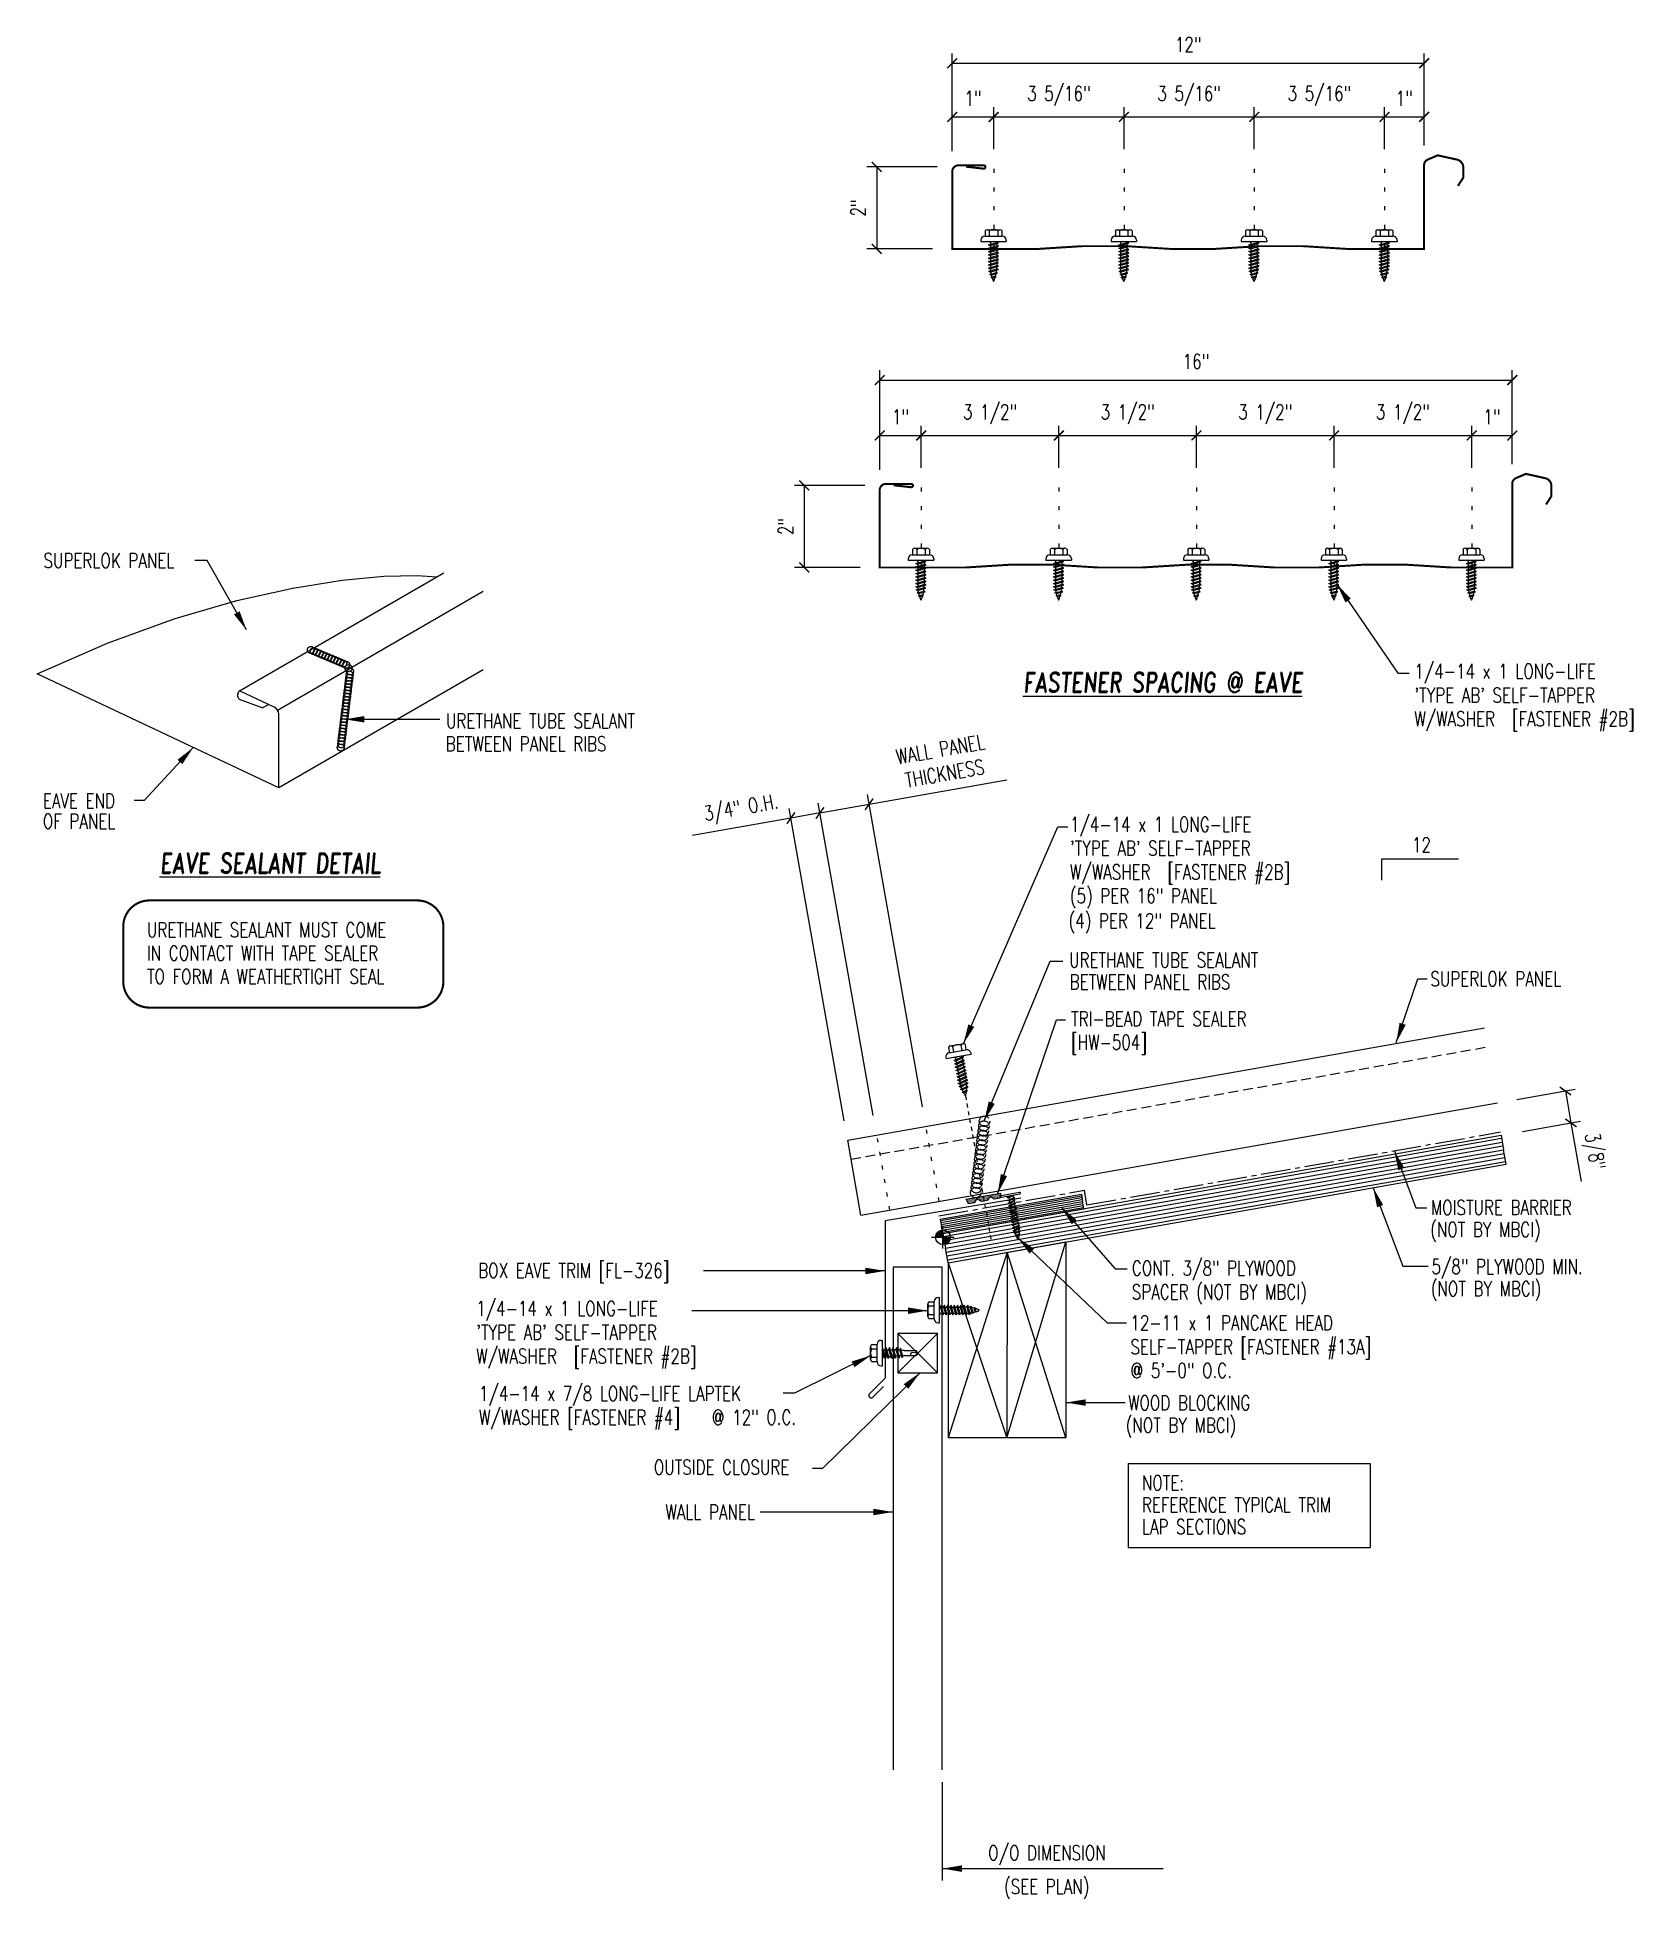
# Model space of a CAD drawing. Header units: inches. Extents: x 1.1 to 41.6, y 6.9 to 54.2.
import ezdxf
from ezdxf.enums import TextEntityAlignment as Align

# ---------------------------------------------------------------- set-up
doc = ezdxf.new("R2010")
doc.units = ezdxf.units.IN
doc.header["$MEASUREMENT"] = 0
for name, pattern in [('CENTER2', [1.125, 0.75, -0.125, 0.125, -0.125]), ('DASH3', [0.125, 0.0625, -0.0625]), ('DOT2', [0.125, 0, -0.125]), ('HIDDEN2', [0.1875, 0.125, -0.0625])]:
    doc.linetypes.add(name, pattern=pattern)
for name, color, linetype in [('BARRIER', 253, 'CENTER2'), ('CLO', 3, 'Continuous'), ('DIM', 2, 'Continuous'), ('FASTENER', 9, 'Continuous'), ('LABEL', 6, 'Continuous'), ('MARK', 1, 'Continuous'), ('PANEL', 11, 'Continuous'), ('SEALANT', 253, 'CENTER2'), ('SECTION', 11, 'Continuous'), ('TAPE', 8, 'Continuous'), ('TEXT', 2, 'Continuous'), ('TRIM', 6, 'Continuous'), ('WOOD', 3, 'Continuous')]:
    doc.layers.add(name, color=color, linetype=linetype)
doc.styles.add('ROMAND', font='romand', dxfattribs={"height": 0.075})
doc.styles.add('TEXT', font='SIMPLEX', dxfattribs={"width": 0.75, "height": 6})
doc.styles.add('TEXT1', font='ROMANS.shx', dxfattribs={"width": 0.75, "height": 0.375})
doc.dimstyles.new('DETAIL', dxfattribs={"dimscale": 4, "dimtxt": 0.375, "dimasz": 0.0625, "dimexe": 0.0625, "dimexo": 0.125, "dimgap": 0.0625, "dimtad": 1, "dimdec": 4, "dimzin": 3, "dimdsep": 46, "dimlunit": 4, "dimtxsty": 'TEXT1', "dimblk": 'ARCHTICK', "dimcen": 0.0625, "dimclrd": 7, "dimclre": 7, "dimclrt": 2, "dimadec": 0, "dimazin": 0, "dimtfac": 0.59375, "dimtdec": 4, "dimtmove": 0, "dimatfit": 3, "dimfxl": 0, "dimfrac": 2, "dimtolj": 1, "dimtzin": 3, "dimarcsym": 0})
doc.dimstyles.new('DETAIL$7', dxfattribs={"dimscale": 4, "dimtxt": 6, "dimasz": 0.125, "dimexe": 0.0625, "dimexo": 0.125, "dimgap": 0.0625, "dimtad": 1, "dimdec": 5, "dimzin": 3, "dimdsep": 46, "dimlunit": 4, "dimtxsty": 'TEXT', "dimblk": 'ARCHTICK', "dimcen": 0.0625, "dimclrd": 7, "dimclre": 7, "dimclrt": 2, "dimadec": 0, "dimazin": 0, "dimtfac": 0.666667, "dimtdec": 5, "dimtmove": 0, "dimatfit": 3, "dimfxl": 0, "dimfrac": 2, "dimtolj": 1, "dimtzin": 3, "dimarcsym": 0})

msp = doc.modelspace()

# ---------------------------------------------------------------- texts
at = {"color": 2, "insert": (30.32342, 54.02675), "char_height": 0.375, "attachment_point": 5, "style": 'TEXT1'}
msp.add_mtext('\\A1;12"', dxfattribs=at)
at = {"color": 2, "char_height": 0.375, "attachment_point": 5, "style": 'TEXT1'}
for s, insert, rotation in [('\\A1;3/4" O.H.', (18.95919, 34.56503), 10), ('\\A1;3/8"', (40.61563, 25.86725), 280)]:
    msp.add_mtext(s, dxfattribs=dict(at, insert=insert, rotation=rotation))
at = {"layer": 'DIM', "color": 2, "insert": (30.52165, 45.96763), "char_height": 0.375, "attachment_point": 5, "style": 'TEXT1'}
msp.add_mtext('\\A1;16"', dxfattribs=at)
at = {"layer": 'TEXT', "style": 'TEXT1', "width": 0.75}
for s, p in [('SUPERLOK PANEL', (1.21296, 40.71497)), ('URETHANE TUBE SEALANT', (11.44756, 36.63831)), ('BETWEEN PANEL RIBS', (11.44138, 36.05657)), ('EAVE END ', (1.19533, 34.60766)), ('OF PANEL', (1.19533, 34.08357)), ('(4) PER 12" PANEL', (27.28154, 31.5516)), ('URETHANE TUBE SEALANT', (27.2951, 30.55584)), ('BETWEEN PANEL RIBS', (27.30958, 29.99693)), ('SUPERLOK PANEL', (36.48341, 30.07566)), ('MOISTURE BARRIER', (36.49404, 24.26)), ('(NOT BY MBCI)', (36.47754, 23.69912)), ('5/8" PLYWOOD MIN.', (36.50958, 22.75641)), ('BOX EAVE TRIM [FL-326]', (12.26772, 22.65653)), ('CONT. 3/8" PLYWOOD', (28.88998, 22.71937)), ('SPACER (NOT BY MBCI)', (28.88998, 22.11223)), ('(NOT BY MBCI)', (36.49308, 22.19552)), ('WOOD BLOCKING', (28.79458, 19.29255)), ('(NOT BY MBCI)', (28.73471, 18.72518)), ('OUTSIDE CLOSURE', (16.733, 17.65379)), ('O/O DIMENSION', (25.2362, 7.84465)), ('(SEE PLAN)', (25.63911, 6.991))]:
    msp.add_text(s, height=0.375, dxfattribs=at).set_placement(p)
msp.add_text('WALL PANEL', height=0.375, dxfattribs=at).set_placement((19.30521, 16.51544), align=Align.RIGHT)

# ---------------------------------------------------------------- blocks, each defined once
blk = doc.blocks.new('*X2')
at = {"color": 0}
for p, q in [((-0.434, 0.135), (-0.434, 0.135)), ((-0.434, 0.123), (-0.434, 0.123)), ((-0.422, 0.141), (-0.422, 0.141)), ((-0.422, 0.129), (-0.422, 0.129)), ((-0.422, 0.117), (-0.422, 0.117)), ((-0.422, 0.105), (-0.422, 0.105)), ((-0.422, 0.094), (-0.422, 0.094)), ((-0.422, 0.082), (-0.422, 0.082)), ((-0.41, 0.135), (-0.41, 0.135)), ((-0.41, 0.123), (-0.41, 0.123)), ((-0.41, 0.111), (-0.41, 0.111)), ((-0.41, 0.1), (-0.41, 0.1)), ((-0.41, 0.088), (-0.41, 0.088)), ((-0.41, 0.076), (-0.41, 0.076)), ((-0.41, 0.064), (-0.41, 0.064)), ((-0.41, 0.053), (-0.41, 0.053)), ((-0.41, 0.041), (-0.41, 0.041)), ((-0.398, 0.141), (-0.398, 0.141)), ((-0.398, 0.129), (-0.398, 0.129)), ((-0.398, 0.117), (-0.398, 0.117)), ((-0.398, 0.105), (-0.398, 0.105)), ((-0.398, 0.094), (-0.398, 0.094)), ((-0.398, 0.082), (-0.398, 0.082)), ((-0.398, 0.07), (-0.398, 0.07)), ((-0.398, 0.059), (-0.398, 0.059)), ((-0.398, 0.047), (-0.398, 0.047)), ((-0.398, 0.035), (-0.398, 0.035)), ((-0.398, 0.023), (-0.398, 0.023)), ((-0.387, 0.135), (-0.387, 0.135)), ((-0.387, 0.123), (-0.387, 0.123)), ((-0.387, 0.111), (-0.387, 0.111)), ((-0.387, 0.1), (-0.387, 0.1)), ((-0.387, 0.088), (-0.387, 0.088)), ((-0.387, 0.076), (-0.387, 0.076)), ((-0.387, 0.064), (-0.387, 0.064)), ((-0.387, 0.053), (-0.387, 0.053)), ((-0.387, 0.041), (-0.387, 0.041)), ((-0.387, 0.029), (-0.387, 0.029)), ((-0.375, 0.141), (-0.375, 0.141)), ((-0.375, 0.129), (-0.375, 0.129)), ((-0.375, 0.117), (-0.375, 0.117)), ((-0.375, 0.105), (-0.375, 0.105)), ((-0.375, 0.094), (-0.375, 0.094)), ((-0.375, 0.082), (-0.375, 0.082)), ((-0.375, 0.07), (-0.375, 0.07)), ((-0.375, 0.059), (-0.375, 0.059)), ((-0.375, 0.047), (-0.375, 0.047)), ((-0.375, 0.035), (-0.375, 0.035)), ((-0.375, 0.023), (-0.375, 0.023)), ((-0.363, 0.135), (-0.363, 0.135)), ((-0.363, 0.123), (-0.363, 0.123)), ((-0.363, 0.111), (-0.363, 0.111)), ((-0.363, 0.1), (-0.363, 0.1)), ((-0.363, 0.088), (-0.363, 0.088)), ((-0.363, 0.076), (-0.363, 0.076)), ((-0.363, 0.064), (-0.363, 0.064)), ((-0.363, 0.053), (-0.363, 0.053)), ((-0.363, 0.041), (-0.363, 0.041)), ((-0.363, 0.029), (-0.363, 0.029)), ((-0.352, 0.141), (-0.352, 0.141)), ((-0.352, 0.129), (-0.352, 0.129)), ((-0.352, 0.117), (-0.352, 0.117)), ((-0.352, 0.105), (-0.352, 0.105)), ((-0.352, 0.094), (-0.352, 0.094)), ((-0.352, 0.082), (-0.352, 0.082)), ((-0.352, 0.07), (-0.352, 0.07)), ((-0.352, 0.059), (-0.352, 0.059)), ((-0.352, 0.047), (-0.352, 0.047)), ((-0.352, 0.035), (-0.352, 0.035)), ((-0.352, 0.023), (-0.352, 0.023)), ((-0.34, 0.135), (-0.34, 0.135)), ((-0.34, 0.123), (-0.34, 0.123)), ((-0.34, 0.111), (-0.34, 0.111)), ((-0.34, 0.1), (-0.34, 0.1)), ((-0.34, 0.088), (-0.34, 0.088)), ((-0.34, 0.076), (-0.34, 0.076)), ((-0.34, 0.064), (-0.34, 0.064)), ((-0.34, 0.053), (-0.34, 0.053)), ((-0.34, 0.041), (-0.34, 0.041)), ((-0.34, 0.029), (-0.34, 0.029)), ((-0.328, 0.141), (-0.328, 0.141)), ((-0.328, 0.129), (-0.328, 0.129)), ((-0.328, 0.117), (-0.328, 0.117)), ((-0.328, 0.105), (-0.328, 0.105)), ((-0.328, 0.094), (-0.328, 0.094)), ((-0.328, 0.082), (-0.328, 0.082)), ((-0.328, 0.07), (-0.328, 0.07)), ((-0.328, 0.059), (-0.328, 0.059)), ((-0.328, 0.047), (-0.328, 0.047)), ((-0.328, 0.035), (-0.328, 0.035)), ((-0.328, 0.023), (-0.328, 0.023)), ((-0.316, 0.135), (-0.316, 0.135)), ((-0.316, 0.123), (-0.316, 0.123)), ((-0.316, 0.111), (-0.316, 0.111)), ((-0.316, 0.1), (-0.316, 0.1)), ((-0.316, 0.088), (-0.316, 0.088)), ((-0.316, 0.076), (-0.316, 0.076)), ((-0.316, 0.064), (-0.316, 0.064)), ((-0.316, 0.053), (-0.316, 0.053)), ((-0.316, 0.041), (-0.316, 0.041)), ((-0.316, 0.029), (-0.316, 0.029)), ((-0.305, 0.141), (-0.305, 0.141)), ((-0.305, 0.129), (-0.305, 0.129)), ((-0.305, 0.117), (-0.305, 0.117)), ((-0.305, 0.105), (-0.305, 0.105)), ((-0.305, 0.094), (-0.305, 0.094)), ((-0.305, 0.082), (-0.305, 0.082)), ((-0.305, 0.07), (-0.305, 0.07)), ((-0.305, 0.059), (-0.305, 0.059)), ((-0.305, 0.047), (-0.305, 0.047)), ((-0.305, 0.035), (-0.305, 0.035)), ((-0.305, 0.023), (-0.305, 0.023)), ((-0.293, 0.135), (-0.293, 0.135)), ((-0.293, 0.123), (-0.293, 0.123)), ((-0.293, 0.111), (-0.293, 0.111)), ((-0.293, 0.1), (-0.293, 0.1)), ((-0.293, 0.088), (-0.293, 0.088)), ((-0.293, 0.076), (-0.293, 0.076)), ((-0.293, 0.064), (-0.293, 0.064)), ((-0.293, 0.053), (-0.293, 0.053)), ((-0.293, 0.041), (-0.293, 0.041)), ((-0.293, 0.029), (-0.293, 0.029)), ((-0.281, 0.141), (-0.281, 0.141)), ((-0.281, 0.129), (-0.281, 0.129)), ((-0.281, 0.117), (-0.281, 0.117)), ((-0.281, 0.105), (-0.281, 0.105)), ((-0.281, 0.094), (-0.281, 0.094)), ((-0.281, 0.082), (-0.281, 0.082)), ((-0.281, 0.07), (-0.281, 0.07)), ((-0.281, 0.059), (-0.281, 0.059)), ((-0.281, 0.047), (-0.281, 0.047)), ((-0.281, 0.035), (-0.281, 0.035)), ((-0.281, 0.023), (-0.281, 0.023)), ((-0.27, 0.135), (-0.27, 0.135)), ((-0.27, 0.123), (-0.27, 0.123)), ((-0.27, 0.111), (-0.27, 0.111)), ((-0.27, 0.1), (-0.27, 0.1)), ((-0.27, 0.088), (-0.27, 0.088)), ((-0.27, 0.076), (-0.27, 0.076)), ((-0.27, 0.064), (-0.27, 0.064)), ((-0.27, 0.053), (-0.27, 0.053)), ((-0.27, 0.041), (-0.27, 0.041)), ((-0.27, 0.029), (-0.27, 0.029)), ((-0.258, 0.141), (-0.258, 0.141)), ((-0.258, 0.129), (-0.258, 0.129)), ((-0.258, 0.117), (-0.258, 0.117)), ((-0.258, 0.105), (-0.258, 0.105)), ((-0.258, 0.094), (-0.258, 0.094)), ((-0.258, 0.082), (-0.258, 0.082)), ((-0.258, 0.07), (-0.258, 0.07)), ((-0.258, 0.059), (-0.258, 0.059)), ((-0.258, 0.047), (-0.258, 0.047)), ((-0.258, 0.035), (-0.258, 0.035)), ((-0.258, 0.023), (-0.258, 0.023)), ((-0.246, 0.135), (-0.246, 0.135)), ((-0.246, 0.123), (-0.246, 0.123)), ((-0.246, 0.111), (-0.246, 0.111)), ((-0.246, 0.1), (-0.246, 0.1)), ((-0.246, 0.088), (-0.246, 0.088)), ((-0.246, 0.076), (-0.246, 0.076)), ((-0.246, 0.064), (-0.246, 0.064)), ((-0.246, 0.053), (-0.246, 0.053)), ((-0.246, 0.041), (-0.246, 0.041)), ((-0.234, 0.141), (-0.234, 0.141)), ((-0.234, 0.129), (-0.234, 0.129)), ((-0.234, 0.117), (-0.234, 0.117)), ((-0.234, 0.105), (-0.234, 0.105)), ((-0.234, 0.094), (-0.234, 0.094)), ((-0.234, 0.082), (-0.234, 0.082)), ((-0.234, 0.07), (-0.234, 0.07)), ((-0.234, 0.059), (-0.234, 0.059)), ((-0.234, 0.047), (-0.234, 0.047)), ((-0.223, 0.135), (-0.223, 0.135)), ((-0.223, 0.123), (-0.223, 0.123)), ((-0.223, 0.111), (-0.223, 0.111)), ((-0.223, 0.1), (-0.223, 0.1)), ((-0.223, 0.088), (-0.223, 0.088)), ((-0.223, 0.076), (-0.223, 0.076)), ((-0.223, 0.064), (-0.223, 0.064)), ((-0.211, 0.141), (-0.211, 0.141)), ((-0.211, 0.129), (-0.211, 0.129)), ((-0.211, 0.117), (-0.211, 0.117)), ((-0.211, 0.105), (-0.211, 0.105)), ((-0.211, 0.094), (-0.211, 0.094)), ((-0.211, 0.082), (-0.211, 0.082)), ((-0.211, 0.07), (-0.211, 0.07)), ((-0.199, 0.135), (-0.199, 0.135)), ((-0.199, 0.123), (-0.199, 0.123)), ((-0.199, 0.111), (-0.199, 0.111)), ((-0.199, 0.1), (-0.199, 0.1)), ((-0.199, 0.088), (-0.199, 0.088)), ((-0.188, 0.141), (-0.188, 0.141)), ((-0.188, 0.129), (-0.188, 0.129)), ((-0.188, 0.117), (-0.188, 0.117)), ((-0.188, 0.105), (-0.188, 0.105)), ((-0.188, 0.094), (-0.188, 0.094)), ((-0.176, 0.135), (-0.176, 0.135)), ((-0.176, 0.123), (-0.176, 0.123)), ((-0.176, 0.111), (-0.176, 0.111)), ((-0.164, 0.141), (-0.164, 0.141)), ((-0.164, 0.129), (-0.164, 0.129)), ((-0.164, 0.117), (-0.164, 0.117)), ((-0.164, 0.105), (-0.164, 0.105)), ((-0.152, 0.135), (-0.152, 0.135)), ((-0.152, 0.123), (-0.152, 0.123)), ((-0.152, 0.111), (-0.152, 0.111)), ((-0.152, 0.1), (-0.152, 0.1)), ((-0.141, 0.141), (-0.141, 0.141)), ((-0.141, 0.129), (-0.141, 0.129)), ((-0.141, 0.117), (-0.141, 0.117)), ((-0.141, 0.105), (-0.141, 0.105)), ((-0.141, 0.094), (-0.141, 0.094)), ((-0.141, 0.082), (-0.141, 0.082)), ((-0.129, 0.135), (-0.129, 0.135)), ((-0.129, 0.123), (-0.129, 0.123)), ((-0.129, 0.111), (-0.129, 0.111)), ((-0.129, 0.1), (-0.129, 0.1)), ((-0.129, 0.088), (-0.129, 0.088)), ((-0.129, 0.076), (-0.129, 0.076)), ((-0.117, 0.141), (-0.117, 0.141)), ((-0.117, 0.129), (-0.117, 0.129)), ((-0.117, 0.117), (-0.117, 0.117)), ((-0.117, 0.105), (-0.117, 0.105)), ((-0.117, 0.094), (-0.117, 0.094)), ((-0.117, 0.082), (-0.117, 0.082)), ((-0.117, 0.07), (-0.117, 0.07)), ((-0.117, 0.059), (-0.117, 0.059)), ((-0.105, 0.135), (-0.105, 0.135)), ((-0.105, 0.123), (-0.105, 0.123)), ((-0.105, 0.111), (-0.105, 0.111)), ((-0.105, 0.1), (-0.105, 0.1)), ((-0.105, 0.088), (-0.105, 0.088)), ((-0.105, 0.076), (-0.105, 0.076)), ((-0.105, 0.064), (-0.105, 0.064)), ((-0.105, 0.053), (-0.105, 0.053)), ((-0.094, 0.141), (-0.094, 0.141)), ((-0.094, 0.129), (-0.094, 0.129)), ((-0.094, 0.117), (-0.094, 0.117)), ((-0.094, 0.105), (-0.094, 0.105)), ((-0.094, 0.094), (-0.094, 0.094)), ((-0.094, 0.082), (-0.094, 0.082)), ((-0.094, 0.07), (-0.094, 0.07)), ((-0.094, 0.059), (-0.094, 0.059)), ((-0.094, 0.047), (-0.094, 0.047)), ((-0.094, 0.035), (-0.094, 0.035)), ((-0.082, 0.135), (-0.082, 0.135)), ((-0.082, 0.123), (-0.082, 0.123)), ((-0.082, 0.111), (-0.082, 0.111)), ((-0.082, 0.1), (-0.082, 0.1)), ((-0.082, 0.088), (-0.082, 0.088)), ((-0.082, 0.076), (-0.082, 0.076)), ((-0.082, 0.064), (-0.082, 0.064)), ((-0.082, 0.053), (-0.082, 0.053)), ((-0.082, 0.041), (-0.082, 0.041)), ((-0.082, 0.029), (-0.082, 0.029)), ((-0.07, 0.141), (-0.07, 0.141)), ((-0.07, 0.129), (-0.07, 0.129)), ((-0.07, 0.117), (-0.07, 0.117)), ((-0.07, 0.105), (-0.07, 0.105)), ((-0.07, 0.094), (-0.07, 0.094)), ((-0.07, 0.082), (-0.07, 0.082)), ((-0.07, 0.07), (-0.07, 0.07)), ((-0.07, 0.059), (-0.07, 0.059)), ((-0.07, 0.047), (-0.07, 0.047)), ((-0.07, 0.035), (-0.07, 0.035)), ((-0.07, 0.023), (-0.07, 0.023)), ((-0.059, 0.135), (-0.059, 0.135)), ((-0.059, 0.123), (-0.059, 0.123)), ((-0.059, 0.111), (-0.059, 0.111)), ((-0.059, 0.1), (-0.059, 0.1)), ((-0.059, 0.088), (-0.059, 0.088)), ((-0.059, 0.076), (-0.059, 0.076)), ((-0.059, 0.064), (-0.059, 0.064)), ((-0.059, 0.053), (-0.059, 0.053)), ((-0.059, 0.041), (-0.059, 0.041)), ((-0.059, 0.029), (-0.059, 0.029)), ((-0.047, 0.141), (-0.047, 0.141)), ((-0.047, 0.129), (-0.047, 0.129)), ((-0.047, 0.117), (-0.047, 0.117)), ((-0.047, 0.105), (-0.047, 0.105)), ((-0.047, 0.094), (-0.047, 0.094)), ((-0.047, 0.082), (-0.047, 0.082)), ((-0.047, 0.07), (-0.047, 0.07)), ((-0.047, 0.059), (-0.047, 0.059)), ((-0.047, 0.047), (-0.047, 0.047)), ((-0.047, 0.035), (-0.047, 0.035)), ((-0.047, 0.023), (-0.047, 0.023)), ((-0.035, 0.135), (-0.035, 0.135)), ((-0.035, 0.123), (-0.035, 0.123)), ((-0.035, 0.111), (-0.035, 0.111)), ((-0.035, 0.1), (-0.035, 0.1)), ((-0.035, 0.088), (-0.035, 0.088)), ((-0.035, 0.076), (-0.035, 0.076)), ((-0.035, 0.064), (-0.035, 0.064)), ((-0.035, 0.053), (-0.035, 0.053)), ((-0.035, 0.041), (-0.035, 0.041)), ((-0.035, 0.029), (-0.035, 0.029)), ((-0.023, 0.141), (-0.023, 0.141)), ((-0.023, 0.129), (-0.023, 0.129)), ((-0.023, 0.117), (-0.023, 0.117)), ((-0.023, 0.105), (-0.023, 0.105)), ((-0.023, 0.094), (-0.023, 0.094)), ((-0.023, 0.082), (-0.023, 0.082)), ((-0.023, 0.07), (-0.023, 0.07)), ((-0.023, 0.059), (-0.023, 0.059)), ((-0.023, 0.047), (-0.023, 0.047)), ((-0.023, 0.035), (-0.023, 0.035)), ((-0.023, 0.023), (-0.023, 0.023)), ((-0.012, 0.135), (-0.012, 0.135)), ((-0.012, 0.123), (-0.012, 0.123)), ((-0.012, 0.111), (-0.012, 0.111)), ((-0.012, 0.1), (-0.012, 0.1)), ((-0.012, 0.088), (-0.012, 0.088)), ((-0.012, 0.076), (-0.012, 0.076)), ((-0.012, 0.064), (-0.012, 0.064)), ((-0.012, 0.053), (-0.012, 0.053)), ((-0.012, 0.041), (-0.012, 0.041)), ((-0.012, 0.029), (-0.012, 0.029)), ((0, 0.141), (0, 0.141)), ((0, 0.129), (0, 0.129)), ((0, 0.117), (0, 0.117)), ((0, 0.105), (0, 0.105)), ((0, 0.094), (0, 0.094)), ((0, 0.082), (0, 0.082)), ((0, 0.07), (0, 0.07)), ((0, 0.059), (0, 0.059)), ((0, 0.047), (0, 0.047)), ((0, 0.035), (0, 0.035)), ((0, 0.023), (0, 0.023)), ((0.012, 0.135), (0.012, 0.135)), ((0.012, 0.123), (0.012, 0.123)), ((0.012, 0.111), (0.012, 0.111)), ((0.012, 0.1), (0.012, 0.1)), ((0.012, 0.088), (0.012, 0.088)), ((0.012, 0.076), (0.012, 0.076)), ((0.012, 0.064), (0.012, 0.064)), ((0.012, 0.053), (0.012, 0.053)), ((0.012, 0.041), (0.012, 0.041)), ((0.012, 0.029), (0.012, 0.029)), ((0.023, 0.141), (0.023, 0.141)), ((0.023, 0.129), (0.023, 0.129)), ((0.023, 0.117), (0.023, 0.117)), ((0.023, 0.105), (0.023, 0.105)), ((0.023, 0.094), (0.023, 0.094)), ((0.023, 0.082), (0.023, 0.082)), ((0.023, 0.07), (0.023, 0.07)), ((0.023, 0.059), (0.023, 0.059)), ((0.023, 0.047), (0.023, 0.047)), ((0.023, 0.035), (0.023, 0.035)), ((0.023, 0.023), (0.023, 0.023)), ((0.035, 0.135), (0.035, 0.135)), ((0.035, 0.123), (0.035, 0.123)), ((0.035, 0.111), (0.035, 0.111)), ((0.035, 0.1), (0.035, 0.1)), ((0.035, 0.088), (0.035, 0.088)), ((0.035, 0.076), (0.035, 0.076)), ((0.035, 0.064), (0.035, 0.064)), ((0.035, 0.053), (0.035, 0.053)), ((0.035, 0.041), (0.035, 0.041)), ((0.035, 0.029), (0.035, 0.029)), ((0.047, 0.141), (0.047, 0.141)), ((0.047, 0.129), (0.047, 0.129)), ((0.047, 0.117), (0.047, 0.117)), ((0.047, 0.105), (0.047, 0.105)), ((0.047, 0.094), (0.047, 0.094)), ((0.047, 0.082), (0.047, 0.082)), ((0.047, 0.07), (0.047, 0.07)), ((0.047, 0.059), (0.047, 0.059)), ((0.047, 0.047), (0.047, 0.047)), ((0.047, 0.035), (0.047, 0.035)), ((0.047, 0.023), (0.047, 0.023)), ((0.059, 0.135), (0.059, 0.135)), ((0.059, 0.123), (0.059, 0.123)), ((0.059, 0.111), (0.059, 0.111)), ((0.059, 0.1), (0.059, 0.1)), ((0.059, 0.088), (0.059, 0.088)), ((0.059, 0.076), (0.059, 0.076)), ((0.059, 0.064), (0.059, 0.064)), ((0.059, 0.053), (0.059, 0.053)), ((0.059, 0.041), (0.059, 0.041)), ((0.059, 0.029), (0.059, 0.029)), ((0.07, 0.141), (0.07, 0.141)), ((0.07, 0.129), (0.07, 0.129)), ((0.07, 0.117), (0.07, 0.117)), ((0.07, 0.105), (0.07, 0.105)), ((0.07, 0.094), (0.07, 0.094)), ((0.07, 0.082), (0.07, 0.082)), ((0.07, 0.07), (0.07, 0.07)), ((0.07, 0.059), (0.07, 0.059)), ((0.07, 0.047), (0.07, 0.047)), ((0.07, 0.035), (0.07, 0.035)), ((0.07, 0.023), (0.07, 0.023)), ((0.082, 0.135), (0.082, 0.135)), ((0.082, 0.123), (0.082, 0.123)), ((0.082, 0.111), (0.082, 0.111)), ((0.082, 0.1), (0.082, 0.1)), ((0.082, 0.088), (0.082, 0.088)), ((0.082, 0.076), (0.082, 0.076)), ((0.082, 0.064), (0.082, 0.064)), ((0.082, 0.053), (0.082, 0.053)), ((0.082, 0.041), (0.082, 0.041)), ((0.082, 0.029), (0.082, 0.029)), ((0.094, 0.141), (0.094, 0.141)), ((0.094, 0.129), (0.094, 0.129)), ((0.094, 0.117), (0.094, 0.117)), ((0.094, 0.105), (0.094, 0.105)), ((0.094, 0.094), (0.094, 0.094)), ((0.094, 0.082), (0.094, 0.082)), ((0.094, 0.07), (0.094, 0.07)), ((0.094, 0.059), (0.094, 0.059)), ((0.094, 0.047), (0.094, 0.047)), ((0.094, 0.035), (0.094, 0.035)), ((0.105, 0.135), (0.105, 0.135)), ((0.105, 0.123), (0.105, 0.123)), ((0.105, 0.111), (0.105, 0.111)), ((0.105, 0.1), (0.105, 0.1)), ((0.105, 0.088), (0.105, 0.088)), ((0.105, 0.076), (0.105, 0.076)), ((0.105, 0.064), (0.105, 0.064)), ((0.105, 0.053), (0.105, 0.053)), ((0.117, 0.141), (0.117, 0.141)), ((0.117, 0.129), (0.117, 0.129)), ((0.117, 0.117), (0.117, 0.117)), ((0.117, 0.105), (0.117, 0.105)), ((0.117, 0.094), (0.117, 0.094)), ((0.117, 0.082), (0.117, 0.082)), ((0.117, 0.07), (0.117, 0.07)), ((0.117, 0.059), (0.117, 0.059)), ((0.129, 0.135), (0.129, 0.135)), ((0.129, 0.123), (0.129, 0.123)), ((0.129, 0.111), (0.129, 0.111)), ((0.129, 0.1), (0.129, 0.1)), ((0.129, 0.088), (0.129, 0.088)), ((0.129, 0.076), (0.129, 0.076)), ((0.141, 0.141), (0.141, 0.141)), ((0.141, 0.129), (0.141, 0.129)), ((0.141, 0.117), (0.141, 0.117)), ((0.141, 0.105), (0.141, 0.105)), ((0.141, 0.094), (0.141, 0.094)), ((0.141, 0.082), (0.141, 0.082)), ((0.152, 0.135), (0.152, 0.135)), ((0.152, 0.123), (0.152, 0.123)), ((0.152, 0.111), (0.152, 0.111)), ((0.152, 0.1), (0.152, 0.1)), ((0.164, 0.141), (0.164, 0.141)), ((0.164, 0.129), (0.164, 0.129)), ((0.164, 0.117), (0.164, 0.117)), ((0.164, 0.105), (0.164, 0.105)), ((0.176, 0.135), (0.176, 0.135)), ((0.176, 0.123), (0.176, 0.123)), ((0.176, 0.111), (0.176, 0.111)), ((0.188, 0.141), (0.188, 0.141)), ((0.188, 0.129), (0.188, 0.129)), ((0.188, 0.117), (0.188, 0.117)), ((0.188, 0.105), (0.188, 0.105)), ((0.188, 0.094), (0.188, 0.094)), ((0.199, 0.135), (0.199, 0.135)), ((0.199, 0.123), (0.199, 0.123)), ((0.199, 0.111), (0.199, 0.111)), ((0.199, 0.1), (0.199, 0.1)), ((0.199, 0.088), (0.199, 0.088)), ((0.211, 0.141), (0.211, 0.141)), ((0.211, 0.129), (0.211, 0.129)), ((0.211, 0.117), (0.211, 0.117)), ((0.211, 0.105), (0.211, 0.105)), ((0.211, 0.094), (0.211, 0.094)), ((0.211, 0.082), (0.211, 0.082)), ((0.211, 0.07), (0.211, 0.07)), ((0.223, 0.135), (0.223, 0.135)), ((0.223, 0.123), (0.223, 0.123)), ((0.223, 0.111), (0.223, 0.111)), ((0.223, 0.1), (0.223, 0.1)), ((0.223, 0.088), (0.223, 0.088)), ((0.223, 0.076), (0.223, 0.076)), ((0.223, 0.064), (0.223, 0.064)), ((0.234, 0.141), (0.234, 0.141)), ((0.234, 0.129), (0.234, 0.129)), ((0.234, 0.117), (0.234, 0.117)), ((0.234, 0.105), (0.234, 0.105)), ((0.234, 0.094), (0.234, 0.094)), ((0.234, 0.082), (0.234, 0.082)), ((0.234, 0.07), (0.234, 0.07)), ((0.234, 0.059), (0.234, 0.059)), ((0.234, 0.047), (0.234, 0.047)), ((0.246, 0.135), (0.246, 0.135)), ((0.246, 0.123), (0.246, 0.123)), ((0.246, 0.111), (0.246, 0.111)), ((0.246, 0.1), (0.246, 0.1)), ((0.246, 0.088), (0.246, 0.088)), ((0.246, 0.076), (0.246, 0.076)), ((0.246, 0.064), (0.246, 0.064)), ((0.246, 0.053), (0.246, 0.053)), ((0.246, 0.041), (0.246, 0.041)), ((0.258, 0.141), (0.258, 0.141)), ((0.258, 0.129), (0.258, 0.129)), ((0.258, 0.117), (0.258, 0.117)), ((0.258, 0.105), (0.258, 0.105)), ((0.258, 0.094), (0.258, 0.094)), ((0.258, 0.082), (0.258, 0.082)), ((0.258, 0.07), (0.258, 0.07)), ((0.258, 0.059), (0.258, 0.059)), ((0.258, 0.047), (0.258, 0.047)), ((0.258, 0.035), (0.258, 0.035)), ((0.258, 0.023), (0.258, 0.023)), ((0.27, 0.135), (0.27, 0.135)), ((0.27, 0.123), (0.27, 0.123)), ((0.27, 0.111), (0.27, 0.111)), ((0.27, 0.1), (0.27, 0.1)), ((0.27, 0.088), (0.27, 0.088)), ((0.27, 0.076), (0.27, 0.076)), ((0.27, 0.064), (0.27, 0.064)), ((0.27, 0.053), (0.27, 0.053)), ((0.27, 0.041), (0.27, 0.041)), ((0.27, 0.029), (0.27, 0.029)), ((0.281, 0.141), (0.281, 0.141)), ((0.281, 0.129), (0.281, 0.129)), ((0.281, 0.117), (0.281, 0.117)), ((0.281, 0.105), (0.281, 0.105)), ((0.281, 0.094), (0.281, 0.094)), ((0.281, 0.082), (0.281, 0.082)), ((0.281, 0.07), (0.281, 0.07)), ((0.281, 0.059), (0.281, 0.059)), ((0.281, 0.047), (0.281, 0.047)), ((0.281, 0.035), (0.281, 0.035)), ((0.281, 0.023), (0.281, 0.023)), ((0.293, 0.135), (0.293, 0.135)), ((0.293, 0.123), (0.293, 0.123)), ((0.293, 0.111), (0.293, 0.111)), ((0.293, 0.1), (0.293, 0.1)), ((0.293, 0.088), (0.293, 0.088)), ((0.293, 0.076), (0.293, 0.076)), ((0.293, 0.064), (0.293, 0.064)), ((0.293, 0.053), (0.293, 0.053)), ((0.293, 0.041), (0.293, 0.041)), ((0.293, 0.029), (0.293, 0.029)), ((0.305, 0.141), (0.305, 0.141)), ((0.305, 0.129), (0.305, 0.129)), ((0.305, 0.117), (0.305, 0.117)), ((0.305, 0.105), (0.305, 0.105)), ((0.305, 0.094), (0.305, 0.094)), ((0.305, 0.082), (0.305, 0.082)), ((0.305, 0.07), (0.305, 0.07)), ((0.305, 0.059), (0.305, 0.059)), ((0.305, 0.047), (0.305, 0.047)), ((0.305, 0.035), (0.305, 0.035)), ((0.305, 0.023), (0.305, 0.023)), ((0.316, 0.135), (0.316, 0.135)), ((0.316, 0.123), (0.316, 0.123)), ((0.316, 0.111), (0.316, 0.111)), ((0.316, 0.1), (0.316, 0.1)), ((0.316, 0.088), (0.316, 0.088)), ((0.316, 0.076), (0.316, 0.076)), ((0.316, 0.064), (0.316, 0.064)), ((0.316, 0.053), (0.316, 0.053)), ((0.316, 0.041), (0.316, 0.041)), ((0.316, 0.029), (0.316, 0.029)), ((0.328, 0.141), (0.328, 0.141)), ((0.328, 0.129), (0.328, 0.129)), ((0.328, 0.117), (0.328, 0.117)), ((0.328, 0.105), (0.328, 0.105)), ((0.328, 0.094), (0.328, 0.094)), ((0.328, 0.082), (0.328, 0.082)), ((0.328, 0.07), (0.328, 0.07)), ((0.328, 0.059), (0.328, 0.059)), ((0.328, 0.047), (0.328, 0.047)), ((0.328, 0.035), (0.328, 0.035)), ((0.328, 0.023), (0.328, 0.023)), ((0.34, 0.135), (0.34, 0.135)), ((0.34, 0.123), (0.34, 0.123)), ((0.34, 0.111), (0.34, 0.111)), ((0.34, 0.1), (0.34, 0.1)), ((0.34, 0.088), (0.34, 0.088)), ((0.34, 0.076), (0.34, 0.076)), ((0.34, 0.064), (0.34, 0.064)), ((0.34, 0.053), (0.34, 0.053)), ((0.34, 0.041), (0.34, 0.041)), ((0.34, 0.029), (0.34, 0.029)), ((0.352, 0.141), (0.352, 0.141)), ((0.352, 0.129), (0.352, 0.129)), ((0.352, 0.117), (0.352, 0.117)), ((0.352, 0.105), (0.352, 0.105)), ((0.352, 0.094), (0.352, 0.094)), ((0.352, 0.082), (0.352, 0.082)), ((0.352, 0.07), (0.352, 0.07)), ((0.352, 0.059), (0.352, 0.059)), ((0.352, 0.047), (0.352, 0.047)), ((0.352, 0.035), (0.352, 0.035)), ((0.352, 0.023), (0.352, 0.023)), ((0.363, 0.135), (0.363, 0.135)), ((0.363, 0.123), (0.363, 0.123)), ((0.363, 0.111), (0.363, 0.111)), ((0.363, 0.1), (0.363, 0.1)), ((0.363, 0.088), (0.363, 0.088)), ((0.363, 0.076), (0.363, 0.076)), ((0.363, 0.064), (0.363, 0.064)), ((0.363, 0.053), (0.363, 0.053)), ((0.363, 0.041), (0.363, 0.041)), ((0.363, 0.029), (0.363, 0.029)), ((0.375, 0.141), (0.375, 0.141)), ((0.375, 0.129), (0.375, 0.129)), ((0.375, 0.117), (0.375, 0.117)), ((0.375, 0.105), (0.375, 0.105)), ((0.375, 0.094), (0.375, 0.094)), ((0.375, 0.082), (0.375, 0.082)), ((0.375, 0.07), (0.375, 0.07)), ((0.375, 0.059), (0.375, 0.059)), ((0.375, 0.047), (0.375, 0.047)), ((0.375, 0.035), (0.375, 0.035)), ((0.375, 0.023), (0.375, 0.023)), ((0.387, 0.135), (0.387, 0.135)), ((0.387, 0.123), (0.387, 0.123)), ((0.387, 0.111), (0.387, 0.111)), ((0.387, 0.1), (0.387, 0.1)), ((0.387, 0.088), (0.387, 0.088)), ((0.387, 0.076), (0.387, 0.076)), ((0.387, 0.064), (0.387, 0.064)), ((0.387, 0.053), (0.387, 0.053)), ((0.387, 0.041), (0.387, 0.041)), ((0.387, 0.029), (0.387, 0.029)), ((0.398, 0.141), (0.398, 0.141)), ((0.398, 0.129), (0.398, 0.129)), ((0.398, 0.117), (0.398, 0.117)), ((0.398, 0.105), (0.398, 0.105)), ((0.398, 0.094), (0.398, 0.094)), ((0.398, 0.082), (0.398, 0.082)), ((0.398, 0.07), (0.398, 0.07)), ((0.398, 0.059), (0.398, 0.059)), ((0.398, 0.047), (0.398, 0.047)), ((0.398, 0.035), (0.398, 0.035)), ((0.398, 0.023), (0.398, 0.023)), ((0.41, 0.135), (0.41, 0.135)), ((0.41, 0.123), (0.41, 0.123)), ((0.41, 0.111), (0.41, 0.111)), ((0.41, 0.1), (0.41, 0.1)), ((0.41, 0.088), (0.41, 0.088)), ((0.41, 0.076), (0.41, 0.076)), ((0.41, 0.064), (0.41, 0.064)), ((0.41, 0.053), (0.41, 0.053)), ((0.41, 0.041), (0.41, 0.041)), ((0.422, 0.141), (0.422, 0.141)), ((0.422, 0.129), (0.422, 0.129)), ((0.422, 0.117), (0.422, 0.117)), ((0.422, 0.105), (0.422, 0.105)), ((0.422, 0.094), (0.422, 0.094)), ((0.422, 0.082), (0.422, 0.082)), ((0.434, 0.135), (0.434, 0.135)), ((0.434, 0.123), (0.434, 0.123))]:
    blk.add_line(p, q, dxfattribs=at)
blk = doc.blocks.new('MB_DBTAP')
at = {"layer": 'TAPE', "color": 9}
blk.add_lwpolyline([(-0.403, 0.018), (-0.442, 0.141), (0.442, 0.141), (0.403, 0.018), (0.26, 0.018), (0.17, 0.109), (0.079, 0.018), (0, 0.018), (-0.079, 0.018), (-0.17, 0.109), (-0.26, 0.018)], close=True, dxfattribs=at)
at = {"layer": 'TAPE', "color": 251}
blk.add_blockref('*X2', (0, 0), dxfattribs=at)
blk = doc.blocks.new('_ArchTick')
at = {"color": 0, "linetype": 'ByBlock', "const_width": 0.15}
blk.add_lwpolyline([(-0.5, -0.5), (0.5, 0.5)], dxfattribs=at)
blk = doc.blocks.new('*D15')
at = {"layer": 'DEFPOINTS', "color": 0}
for p in [(22.208, 34.705), (22.402, 26.294), (23.652, 26.514)]:
    blk.add_point(p, dxfattribs=at)
at = {"layer": 'DIM', "color": 7, "lineweight": -2}
for p, q in [((22.208, 34.705), (25.712, 35.323)), ((22.315, 26.786), (20.915, 34.731)), ((20.958, 34.484), (22.208, 34.705)), ((23.565, 27.007), (22.165, 34.951))]:
    blk.add_line(p, q, dxfattribs=at)
at = {"layer": 'DIM', "color": 7, "lineweight": -2, "xscale": 0.25, "yscale": 0.25, "zscale": 0.25}
for p, rotation in [((20.958, 34.484), 189.9999999999999), ((22.208, 34.705), 9.99999999999995)]:
    blk.add_blockref('_ArchTick', p, dxfattribs=dict(at, rotation=rotation))
at = {"layer": 'DIM', "color": 2, "insert": (24.076, 35.796), "char_height": 0.375, "attachment_point": 5, "rotation": 10, "style": 'TEXT1'}
blk.add_mtext('\\A1;{WALL PANEL}\\P{THICKNESS}', dxfattribs=at)
blk = doc.blocks.new('MB_DW4')
at = {"layer": 'FASTENER'}
for p, q in [((-0.326, 0.071), (-0.326, 0.037)), ((-0.326, 0.037), (0.322, 0.037)), ((-0.226, 0.171), (0.214, 0.171)), ((-0.217, 0.305), (-0.217, 0.171)), ((-0.163, 0.337), (0.159, 0.337)), ((-0.141, -0.014), (0.037, 0.037)), ((-0.108, 0.305), (-0.108, 0.171)), ((-0.105, -0.034), (0.137, 0.035)), ((-0.088, 0.037), (-0.088, 0.001)), ((-0.088, 0.037), (0.085, 0.037)), ((0.085, 0.037), (0.134, 0.037)), ((0.085, 0.02), (0.085, -0.041)), ((0.105, 0.305), (0.105, 0.171)), ((0.137, 0.035), (0.134, 0.037)), ((0.214, 0.305), (0.214, 0.171)), ((0.322, 0.071), (0.322, 0.037)), ((-0.105, -0.034), (-0.141, -0.014)), ((-0.141, -0.105), (0.102, -0.036)), ((-0.105, -0.125), (-0.141, -0.105)), ((-0.141, -0.196), (0.102, -0.127)), ((-0.105, -0.216), (-0.141, -0.196)), ((-0.141, -0.287), (0.102, -0.217)), ((-0.105, -0.307), (-0.141, -0.287)), ((-0.141, -0.378), (0.102, -0.308)), ((-0.105, -0.398), (-0.141, -0.378)), ((-0.122, -0.463), (0.089, -0.403)), ((-0.086, -0.483), (-0.122, -0.463)), ((-0.105, -0.125), (0.137, -0.056)), ((-0.105, -0.216), (0.137, -0.147)), ((-0.105, -0.307), (0.137, -0.238)), ((-0.105, -0.398), (0.137, -0.328)), ((-0.088, -0.029), (-0.088, -0.09)), ((-0.088, -0.12), (-0.088, -0.181)), ((-0.084, -0.27), (-0.088, -0.211)), ((-0.086, -0.483), (0.124, -0.423)), ((-0.078, -0.36), (-0.082, -0.3)), ((-0.071, -0.449), (-0.075, -0.389)), ((0.063, -0.515), (0.068, -0.439)), ((0.071, -0.408), (0.075, -0.346)), ((0.077, -0.315), (0.082, -0.253)), ((0.084, -0.223), (0.085, -0.211)), ((0.085, -0.071), (0.085, -0.131)), ((0.085, -0.162), (0.085, -0.211)), ((0.124, -0.423), (0.089, -0.403)), ((0.137, -0.056), (0.102, -0.036)), ((0.137, -0.147), (0.102, -0.127)), ((0.137, -0.238), (0.102, -0.217)), ((0.137, -0.328), (0.102, -0.308)), ((-0.066, -0.516), (-0.069, -0.478)), ((-0.066, -0.516), (-0.066, -0.82)), ((-0.002, -0.866), (-0.066, -0.82)), ((-0.003, -0.854), (0.009, -0.714)), ((-0.002, -0.866), (0.063, -0.82)), ((0.063, -0.516), (0.063, -0.82))]:
    blk.add_line(p, q, dxfattribs=at)
for centre, radius, start, end in [((-0.226, 0.071), 0.1, 90, 180), ((-0.163, 0.274), 0.0628, 29.8754, 150.1246), ((-0.002, 0.141), 0.196, 56.9974, 123.0026), ((0.159, 0.274), 0.0628, 29.8754, 150.1246), ((0.222, 0.071), 0.1, 0, 90), ((-0.036, -0.723), 0.0461, 11.1445, 130.906), ((0.039, -0.855), 0.0422, 55.4585, 194.8454), ((0.073, -0.516), 0.01, 175.9484, 180)]:
    blk.add_arc(centre, radius, start, end, dxfattribs=at)
blk = doc.blocks.new('FZ6')
at = {"layer": 'FASTENER'}
for p, q in [((-0.324, 0.071), (-0.324, 0.037)), ((-0.324, 0.037), (0.324, 0.037)), ((-0.224, 0.171), (0.215, 0.171)), ((-0.215, 0.305), (-0.215, 0.171)), ((-0.161, 0.337), (0.161, 0.337)), ((-0.129, 0.035), (-0.124, 0.037)), ((-0.096, 0.017), (-0.129, 0.035)), ((-0.129, -0.049), (0.096, 0.015)), ((-0.124, 0.037), (-0.08, 0.037)), ((-0.107, 0.305), (-0.107, 0.171)), ((-0.096, 0.017), (-0.025, 0.037)), ((-0.08, 0.037), (0.08, 0.037)), ((-0.08, 0.021), (-0.08, -0.035)), ((0.08, 0.037), (0.08, 0.011)), ((0.129, -0.003), (0.096, 0.015)), ((0.107, 0.305), (0.107, 0.171)), ((0.215, 0.305), (0.215, 0.171)), ((0.324, 0.071), (0.324, 0.037)), ((-0.096, -0.068), (-0.129, -0.049)), ((-0.129, -0.134), (0.096, -0.069)), ((-0.096, -0.152), (-0.129, -0.134)), ((-0.129, -0.218), (0.096, -0.154)), ((-0.096, -0.237), (-0.129, -0.218)), ((-0.129, -0.303), (0.096, -0.238)), ((-0.096, -0.321), (-0.129, -0.303)), ((-0.129, -0.387), (0.096, -0.323)), ((-0.096, -0.406), (-0.129, -0.387)), ((-0.129, -0.471), (0.096, -0.407)), ((-0.096, -0.49), (-0.129, -0.471)), ((-0.096, -0.068), (0.129, -0.004)), ((-0.096, -0.152), (0.129, -0.088)), ((-0.096, -0.237), (0.129, -0.172)), ((-0.096, -0.321), (0.129, -0.257)), ((-0.096, -0.406), (0.129, -0.341)), ((-0.096, -0.49), (0.129, -0.426)), ((-0.08, -0.063), (-0.08, -0.12)), ((-0.08, -0.148), (-0.08, -0.204)), ((-0.08, -0.232), (-0.08, -0.288)), ((-0.08, -0.317), (-0.08, -0.373)), ((-0.08, -0.401), (-0.08, -0.457)), ((0.08, -0.016), (0.08, -0.074)), ((0.08, -0.102), (0.08, -0.158)), ((0.08, -0.186), (0.08, -0.243)), ((0.08, -0.27), (0.08, -0.327)), ((0.08, -0.355), (0.08, -0.412)), ((0.08, -0.44), (0.08, -0.496)), ((0.129, -0.088), (0.096, -0.069)), ((0.129, -0.172), (0.096, -0.154)), ((0.129, -0.257), (0.096, -0.238)), ((0.129, -0.341), (0.096, -0.323)), ((0.129, -0.426), (0.096, -0.407)), ((-0.129, -0.556), (0.096, -0.491)), ((-0.096, -0.575), (-0.129, -0.556)), ((-0.129, -0.64), (0.096, -0.576)), ((-0.096, -0.659), (-0.129, -0.64)), ((-0.121, -0.722), (0.092, -0.662)), ((-0.088, -0.741), (-0.121, -0.722)), ((-0.096, -0.575), (0.129, -0.51)), ((-0.096, -0.659), (0.129, -0.595)), ((-0.095, -0.799), (0.071, -0.752)), ((-0.061, -0.818), (-0.095, -0.799)), ((-0.088, -0.741), (0.125, -0.68)), ((-0.08, -0.485), (-0.08, -0.542)), ((-0.08, -0.57), (-0.08, -0.626)), ((-0.063, -0.877), (0.034, -0.847)), ((-0.029, -0.895), (-0.063, -0.877)), ((-0.061, -0.818), (0.104, -0.771)), ((-0.029, -0.895), (0.068, -0.866)), ((0.068, -0.866), (0.034, -0.847)), ((0.104, -0.771), (0.071, -0.752)), ((0.08, -0.524), (0.08, -0.58)), ((0.125, -0.68), (0.092, -0.662)), ((0.129, -0.51), (0.096, -0.491)), ((0.129, -0.595), (0.096, -0.576))]:
    blk.add_line(p, q, dxfattribs=at)
for centre, radius, start, end in [((-0.224, 0.071), 0.1, 90, 180), ((-0.161, 0.274), 0.0628, 29.8754, 150.1246), ((0, 0.141), 0.196, 56.9974, 123.0026), ((0.161, 0.274), 0.0628, 29.8754, 150.1246), ((0.224, 0.071), 0.1, 0, 90), ((0.676, -0.642), 0.757, 180.9696, 185.1765), ((0.676, -0.642), 0.757, 187.255, 191.3837), ((0.676, -0.642), 0.757, 193.4363, 197.6723), ((0.676, -0.642), 0.757, 199.1495, 206.7351), ((-0.676, -0.642), 0.757, 333.2649, 342.2085), ((-0.676, -0.642), 0.757, 343.5473, 349.3968), ((-0.676, -0.642), 0.757, 351.6648, 356.0901), ((-0.676, -0.642), 0.757, 358.2537, 2.5109)]:
    blk.add_arc(centre, radius, start, end, dxfattribs=at)
blk = doc.blocks.new('A$C3D0C556B')
at = {"layer": 'WOOD'}
for p, q in [((0, 1.523), (4.389, 3.82)), ((0, 3.046), (4.389, 3.82)), ((4.91, 0.866), (4.389, 3.82)), ((0, 3.046), (0, 0)), ((0, 3.046), (4.649, 2.343)), ((4.649, 2.343), (0, 0)), ((0, 1.523), (4.649, 2.343)), ((4.91, 0.866), (0, 1.523)), ((0, 0), (4.91, 0.866))]:
    blk.add_line(p, q, dxfattribs=at)
blk = doc.blocks.new('FD-F4')
at = {"layer": 'TEXT', "style": 'TEXT1', "width": 0.75}
for s, p in [('1/4-14 x 7/8 LONG-LIFE LAPTEK', (0.005, -0.041)), ('W/WASHER [FASTENER #4]', (0.005, -0.193))]:
    blk.add_text(s, height=0.09375, dxfattribs=at).set_placement(p)
blk.add_attdef('(QUANTITY)', (1.485, -0.193), '', height=0.0938, dxfattribs=at)
at = {"layer": 'TEXT', "style": 'TEXT1', "flags": 1}
for tag, p in [('Color', (0.062, -0.435)), ('Calc', (0.062, -0.435)), ('Opt1', (0.062, -0.435)), ('Opt2', (0.062, -0.435)), ('Opt3', (0.062, -0.435)), ('Description', (0.062, -0.435)), ('Multiple', (0.062, -0.435)), ('Part', (0.062, -0.435)), ('Spare1', (0.062, -0.622)), ('Spare2', (0.062, -0.622)), ('Spare3', (0.062, -0.622)), ('Spare4', (0.062, -0.622)), ('Spare5', (0.062, -0.622)), ('Spare6', (0.062, -0.622)), ('Spare7', (0.062, -0.622)), ('Spare8', (0.062, -0.622)), ('Spare9', (0.062, -0.622)), ('Spare10', (0.062, -0.622))]:
    blk.add_attdef(tag, p, '', height=0.0938, dxfattribs=at)
blk = doc.blocks.new('FD-F2b')
at = {"layer": 'TEXT', "style": 'TEXT1', "width": 0.75}
for s, height, p in [('1/4-14 x 1 LONG-LIFE', 0.09375, (0.005, -0.041)), ("'TYPE AB' SELF-TAPPER", 0.09375, (0.005, -0.193)), ('W/WASHER', 0.0938, (0.005, -0.344)), ('[FASTENER #2B]', 0.09375, (0.625, -0.344))]:
    blk.add_text(s, height=height, dxfattribs=at).set_placement(p)
blk.add_attdef('(QUANTITY)', (0.005, -0.496), '', height=0.0938, dxfattribs=at)
at = {"layer": 'TEXT', "style": 'TEXT1', "flags": 1}
for tag, p in [('Color', (0.02, -0.714)), ('Calc', (0.02, -0.714)), ('Opt1', (0.02, -0.714)), ('Opt2', (0.02, -0.714)), ('Opt3', (0.02, -0.714)), ('Description', (0.02, -0.714)), ('Multiple', (0.02, -0.714)), ('Part', (0.02, -0.714)), ('Spare1', (0.02, -0.902)), ('Spare2', (0.02, -0.902)), ('Spare3', (0.02, -0.902)), ('Spare4', (0.02, -0.902)), ('Spare5', (0.02, -0.902)), ('Spare6', (0.02, -0.902)), ('Spare7', (0.02, -0.902)), ('Spare8', (0.02, -0.902)), ('Spare9', (0.02, -0.902)), ('Spare10', (0.02, -0.902))]:
    blk.add_attdef(tag, p, '', height=0.0938, dxfattribs=at)
blk = doc.blocks.new('st7')
at = {"layer": 'FASTENER'}
for p, q in [((-0.24, 0.082), (0.24, 0.082)), ((-0.24, 0.037), (0.24, 0.037)), ((-0.093, 0.003), (0.027, 0.037)), ((-0.069, -0.011), (-0.093, 0.003)), ((-0.069, -0.011), (0.095, 0.036)), ((-0.057, 0.037), (-0.057, 0.013)), ((0.059, 0.026), (0.059, -0.025)), ((-0.093, -0.069), (0.071, -0.022)), ((-0.069, -0.082), (-0.093, -0.069)), ((-0.093, -0.14), (0.071, -0.093)), ((-0.069, -0.154), (-0.093, -0.14)), ((-0.093, -0.212), (0.071, -0.165)), ((-0.069, -0.225), (-0.093, -0.212)), ((-0.093, -0.283), (0.071, -0.236)), ((-0.069, -0.296), (-0.093, -0.283)), ((-0.093, -0.354), (0.071, -0.307)), ((-0.069, -0.368), (-0.093, -0.354)), ((-0.093, -0.426), (0.071, -0.379)), ((-0.069, -0.439), (-0.093, -0.426)), ((-0.093, -0.497), (0.071, -0.45)), ((-0.069, -0.082), (0.095, -0.036)), ((-0.069, -0.154), (0.095, -0.107)), ((-0.069, -0.225), (0.095, -0.178)), ((-0.069, -0.296), (0.095, -0.25)), ((-0.069, -0.368), (0.095, -0.321)), ((-0.069, -0.439), (0.095, -0.392)), ((-0.069, -0.511), (0.095, -0.464)), ((-0.057, -0.008), (-0.057, -0.059)), ((-0.057, -0.079), (-0.057, -0.13)), ((-0.057, -0.15), (-0.057, -0.201)), ((-0.057, -0.222), (-0.057, -0.273)), ((-0.057, -0.293), (-0.057, -0.344)), ((-0.057, -0.365), (-0.057, -0.415)), ((-0.057, -0.436), (-0.057, -0.487)), ((0.059, -0.046), (0.059, -0.097)), ((0.059, -0.117), (0.059, -0.168)), ((0.059, -0.189), (0.059, -0.239)), ((0.059, -0.26), (0.059, -0.311)), ((0.059, -0.331), (0.059, -0.382)), ((0.059, -0.403), (0.059, -0.454)), ((0.095, -0.036), (0.071, -0.022)), ((0.095, -0.107), (0.071, -0.093)), ((0.095, -0.178), (0.071, -0.165)), ((0.095, -0.25), (0.071, -0.236)), ((0.095, -0.321), (0.071, -0.307)), ((0.095, -0.392), (0.071, -0.379)), ((0.095, -0.464), (0.071, -0.45)), ((-0.069, -0.511), (-0.093, -0.497)), ((-0.093, -0.568), (0.071, -0.522)), ((-0.069, -0.582), (-0.093, -0.568)), ((-0.093, -0.64), (0.071, -0.593)), ((-0.069, -0.653), (-0.093, -0.64)), ((-0.093, -0.711), (0.071, -0.664)), ((-0.069, -0.725), (-0.093, -0.711)), ((-0.093, -0.782), (0.071, -0.736)), ((-0.069, -0.796), (-0.093, -0.782)), ((-0.093, -0.854), (0.071, -0.807)), ((-0.069, -0.867), (-0.093, -0.854)), ((-0.078, -0.921), (0.061, -0.881)), ((-0.054, -0.934), (-0.078, -0.921)), ((-0.069, -0.582), (0.095, -0.535)), ((-0.069, -0.653), (0.095, -0.606)), ((-0.069, -0.725), (0.095, -0.678)), ((-0.069, -0.796), (0.095, -0.749)), ((-0.069, -0.867), (0.095, -0.821)), ((-0.057, -0.507), (-0.057, -0.558)), ((-0.057, -0.579), (-0.057, -0.629)), ((-0.057, -0.65), (-0.057, -0.701)), ((-0.057, -0.721), (-0.057, -0.772)), ((-0.057, -0.793), (-0.057, -0.844)), ((-0.054, -0.934), (0.085, -0.895)), ((0.059, -0.474), (0.059, -0.525)), ((0.059, -0.545), (0.059, -0.596)), ((0.059, -0.617), (0.059, -0.668)), ((0.059, -0.688), (0.059, -0.739)), ((0.059, -0.759), (0.059, -0.81)), ((0.059, -0.831), (0.059, -0.861)), ((0.085, -0.895), (0.061, -0.881)), ((0.095, -0.535), (0.071, -0.522)), ((0.095, -0.606), (0.071, -0.593)), ((0.095, -0.678), (0.071, -0.664)), ((0.095, -0.749), (0.071, -0.736)), ((0.095, -0.821), (0.071, -0.807)), ((-0.058, -0.986), (0.041, -0.958)), ((-0.034, -1), (-0.058, -0.986)), ((-0.034, -1), (0.065, -0.972)), ((-0.03, -1.05), (0.006, -1.04)), ((-0.006, -1.063), (-0.03, -1.05)), ((-0.006, -1.063), (0.03, -1.053)), ((0.03, -1.053), (0.006, -1.04)), ((0.065, -0.972), (0.041, -0.958))]:
    blk.add_line(p, q, dxfattribs=at)
for centre, radius, start, end in [((-0.238, 0.06), 0.0227, 94.6639, 265.3361), ((0.238, 0.06), 0.0227, 274.6639, 85.3361), ((0.502, -0.853), 0.56, 181.0834, 186.2136), ((0.502, -0.853), 0.56, 188.2489, 193.282), ((-0.501, -0.853), 0.56, 348.7524, 354.9475), ((-0.501, -0.853), 0.56, 357.0874, 0.7958), ((0.502, -0.853), 0.56, 194.889, 200.3099), ((0.502, -0.853), 0.56, 201.1572, 206.3807), ((-0.501, -0.853), 0.56, 333.6193, 338.828), ((-0.501, -0.853), 0.56, 339.4684, 347.2016)]:
    blk.add_arc(centre, radius, start, end, dxfattribs=at)
blk = doc.blocks.new('wp')
at = {"layer": 'SECTION'}
for p, q in [((-0.096, 0), (0.096, 0)), ((0, -0.096), (0, 0.096))]:
    blk.add_line(p, q, dxfattribs=at)
at = {"layer": 'SECTION', "const_width": 0.0625}
for points in [[(0, 0.031, 0.414214), (-0.031, 0, 1)], [(0, -0.031, 0.414214), (0.031, 0, 1)]]:
    blk.add_lwpolyline(points, format="xyb", dxfattribs=at)
at = {"layer": 'SECTION'}
blk.add_circle((0, 0), 0.0625, dxfattribs=at)
blk = doc.blocks.new('slopl1')
at = {"layer": 'MARK', "color": 6}
blk.add_lwpolyline([(0, 0), (0, 0.137), (0.487, 0.137)], dxfattribs=at)
at = {"layer": 'MARK', "color": 2, "style": 'TEXT1', "width": 0.75}
blk.add_text('12', height=0.0938, dxfattribs=at).set_placement((0.191, 0.178))
blk.add_attdef('SLOPL1', text='', height=0.0938, dxfattribs=at).set_placement((-0.055, 0.024), align=Align.RIGHT)
blk = doc.blocks.new('dsc-HW-504')
at = {"layer": 'TEXT', "style": 'TEXT1', "width": 0.75}
for s, p in [('TRI-BEAD TAPE SEALER', (0, 0)), ('[HW-504]', (0, -0.6))]:
    blk.add_text(s, height=0.375, dxfattribs=at).set_placement(p)
at = {"layer": 'TEXT', "style": 'TEXT1', "flags": 1}
for tag, p in [('COLOR', (0, -1.2)), ('CALC', (0, -1.2)), ('OPT1', (0, -1.2)), ('OPT2', (0, -1.2)), ('OPT3', (0, -1.2)), ('GAGE', (0, -1.2)), ('SHPLN', (0, -1.2)), ('PART', (0, -1.2)), ('DESCRIPTION', (0, -1.2)), ('MULTIPLE', (0, -1.2)), ('SPARE1', (0, -1.8)), ('SPARE2', (0, -1.8)), ('SPARE3', (0, -1.8)), ('SPARE4', (0, -1.8)), ('SPARE5', (0, -1.8)), ('SPARE6', (0, -1.8)), ('SPARE7', (0, -1.8)), ('SPARE8', (0, -1.8)), ('SPARE9', (0, -1.8)), ('SPARE10', (0, -1.8))]:
    blk.add_attdef(tag, p, '', height=0.375, dxfattribs=at)
blk = doc.blocks.new('seal_note_tape')
at = {"layer": 'TEXT', "color": 6, "const_width": 0.0533}
blk.add_lwpolyline([(0.027, 0.693), (0.027, 2.086, -0.414214), (0.693, 2.753), (7.503, 2.753, -0.414214), (8.169, 2.086), (8.169, 0.693, -0.414214), (7.503, 0.027), (0.693, 0.027, -0.414214)], format="xyb", close=True, dxfattribs=at)
at = {"layer": 'TEXT', "style": 'TEXT1', "width": 0.75}
for s, p in [('URETHANE SEALANT MUST COME', (0.63, 1.82)), ('IN CONTACT WITH TAPE SEALER', (0.63, 1.227)), ('TO FORM A WEATHERTIGHT SEAL', (0.63, 0.633))]:
    blk.add_text(s, height=0.375, dxfattribs=at).set_placement(p)
blk = doc.blocks.new('LAY-LAB')
at = {"layer": 'LABEL', "color": 6, "style": 'ROMAND', "oblique": 5, "width": 0.75}
blk.add_attdef('LAY-LAB', (0.017, 0.036), '', height=0.188, dxfattribs=at)
blk = doc.blocks.new('A$C30686E82')
for p, q in [((-2.715, 0.761), (3.437, 0.761)), ((-2.715, 0.761), (-2.715, -1.379)), ((3.437, 0.761), (3.437, -1.379)), ((-2.715, -1.379), (3.437, -1.379))]:
    blk.add_line(p, q)
at = {"layer": 'TEXT', "style": 'TEXT1', "width": 0.75}
for s, p in [('NOTE:', (-2.368, 0.081)), ('REFERENCE TYPICAL TRIM', (-2.368, -0.477)), ('LAP SECTIONS', (-2.368, -1.035))]:
    blk.add_text(s, height=0.375, dxfattribs=at).set_placement(p)
blk = doc.blocks.new('*D18')
at = {"layer": 'DEFPOINTS', "color": 0}
for p in [(23.533, 44.084), (22.479, 42.711), (23.533, 42.761)]:
    blk.add_point(p, dxfattribs=at)
at = {"layer": 'DIM', "color": 7, "lineweight": -2}
for p, q in [((22.479, 43.211), (22.479, 44.334)), ((22.479, 44.084), (23.533, 44.084)), ((23.533, 43.261), (23.533, 44.334))]:
    blk.add_line(p, q, dxfattribs=at)
at = {"layer": 'DIM', "color": 7, "lineweight": -2, "xscale": 0.25, "yscale": 0.25, "zscale": 0.25, "rotation": 180}
blk.add_blockref('_ArchTick', (22.479, 44.084), dxfattribs=at)
at = {"layer": 'DIM', "color": 7, "lineweight": -2, "xscale": 0.25, "yscale": 0.25, "zscale": 0.25}
blk.add_blockref('_ArchTick', (23.533, 44.084), dxfattribs=at)
at = {"layer": 'DIM', "color": 2, "insert": (23.006, 44.558), "char_height": 0.375, "attachment_point": 5, "style": 'TEXT1'}
blk.add_mtext('\\A1;1"', dxfattribs=at)
blk = doc.blocks.new('*D19')
at = {"layer": 'DEFPOINTS', "color": 0}
for p in [(22.597, 42.813), (20.559, 40.727), (22.477, 40.727)]:
    blk.add_point(p, dxfattribs=at)
at = {"layer": 'DIM', "color": 7, "lineweight": -2}
for p, q in [((22.097, 42.813), (20.309, 42.813)), ((20.559, 42.813), (20.559, 40.727)), ((21.977, 40.727), (20.309, 40.727))]:
    blk.add_line(p, q, dxfattribs=at)
at = {"layer": 'DIM', "color": 7, "lineweight": -2, "xscale": 0.25, "yscale": 0.25, "zscale": 0.25}
for p, rotation in [((20.559, 42.813), 90), ((20.559, 40.727), 270)]:
    blk.add_blockref('_ArchTick', p, dxfattribs=dict(at, rotation=rotation))
at = {"layer": 'DIM', "color": 2, "insert": (20.086, 41.77), "char_height": 0.375, "attachment_point": 5, "rotation": 90, "style": 'TEXT1'}
blk.add_mtext('\\A1;2"', dxfattribs=at)
blk = doc.blocks.new('*D20')
at = {"layer": 'DEFPOINTS', "color": 0}
for p in [(38.565, 44.084), (37.533, 42.761), (38.565, 42.855)]:
    blk.add_point(p, dxfattribs=at)
at = {"layer": 'DIM', "color": 7, "lineweight": -2}
for p, q in [((37.533, 43.261), (37.533, 44.334)), ((37.533, 44.084), (38.565, 44.084)), ((38.565, 43.355), (38.565, 44.334))]:
    blk.add_line(p, q, dxfattribs=at)
at = {"layer": 'DIM', "color": 7, "lineweight": -2, "xscale": 0.25, "yscale": 0.25, "zscale": 0.25, "rotation": 180}
blk.add_blockref('_ArchTick', (37.533, 44.084), dxfattribs=at)
at = {"layer": 'DIM', "color": 7, "lineweight": -2, "xscale": 0.25, "yscale": 0.25, "zscale": 0.25}
blk.add_blockref('_ArchTick', (38.565, 44.084), dxfattribs=at)
at = {"layer": 'DIM', "color": 2, "insert": (38.049, 44.558), "char_height": 0.375, "attachment_point": 5, "style": 'TEXT1'}
blk.add_mtext('\\A1;1"', dxfattribs=at)
blk = doc.blocks.new('*D23')
at = {"color": 7, "lineweight": -2}
for p, q in [((23.533, 43.261), (23.533, 44.334)), ((23.533, 44.084), (27.033, 44.084)), ((27.033, 43.261), (27.033, 44.334))]:
    blk.add_line(p, q, dxfattribs=at)
at = {"layer": 'DEFPOINTS', "color": 0}
for p in [(27.033, 44.084), (23.533, 42.761), (27.033, 42.761)]:
    blk.add_point(p, dxfattribs=at)
at = {"color": 7, "lineweight": -2, "xscale": 0.25, "yscale": 0.25, "zscale": 0.25, "rotation": 180}
blk.add_blockref('_ArchTick', (23.533, 44.084), dxfattribs=at)
at = {"color": 7, "lineweight": -2, "xscale": 0.25, "yscale": 0.25, "zscale": 0.25}
blk.add_blockref('_ArchTick', (27.033, 44.084), dxfattribs=at)
at = {"color": 2, "insert": (25.283, 44.62), "char_height": 0.375, "attachment_point": 5, "style": 'TEXT1'}
blk.add_mtext('\\A1;3 1/2"', dxfattribs=at)
blk = doc.blocks.new('*D24')
at = {"color": 7, "lineweight": -2}
for p, q in [((27.033, 43.261), (27.033, 44.334)), ((27.033, 44.084), (30.533, 44.084)), ((30.533, 43.261), (30.533, 44.334))]:
    blk.add_line(p, q, dxfattribs=at)
at = {"layer": 'DEFPOINTS', "color": 0}
for p in [(30.533, 44.084), (27.033, 42.761), (30.533, 42.761)]:
    blk.add_point(p, dxfattribs=at)
at = {"color": 7, "lineweight": -2, "xscale": 0.25, "yscale": 0.25, "zscale": 0.25, "rotation": 180}
blk.add_blockref('_ArchTick', (27.033, 44.084), dxfattribs=at)
at = {"color": 7, "lineweight": -2, "xscale": 0.25, "yscale": 0.25, "zscale": 0.25}
blk.add_blockref('_ArchTick', (30.533, 44.084), dxfattribs=at)
at = {"color": 2, "insert": (28.783, 44.62), "char_height": 0.375, "attachment_point": 5, "style": 'TEXT1'}
blk.add_mtext('\\A1;3 1/2"', dxfattribs=at)
blk = doc.blocks.new('*D25')
at = {"color": 7, "lineweight": -2}
for p, q in [((30.533, 43.261), (30.533, 44.334)), ((30.533, 44.084), (34.033, 44.084)), ((34.033, 43.261), (34.033, 44.334))]:
    blk.add_line(p, q, dxfattribs=at)
at = {"layer": 'DEFPOINTS', "color": 0}
for p in [(34.033, 44.084), (30.533, 42.761), (34.033, 42.761)]:
    blk.add_point(p, dxfattribs=at)
at = {"color": 7, "lineweight": -2, "xscale": 0.25, "yscale": 0.25, "zscale": 0.25, "rotation": 180}
blk.add_blockref('_ArchTick', (30.533, 44.084), dxfattribs=at)
at = {"color": 7, "lineweight": -2, "xscale": 0.25, "yscale": 0.25, "zscale": 0.25}
blk.add_blockref('_ArchTick', (34.033, 44.084), dxfattribs=at)
at = {"color": 2, "insert": (32.283, 44.62), "char_height": 0.375, "attachment_point": 5, "style": 'TEXT1'}
blk.add_mtext('\\A1;3 1/2"', dxfattribs=at)
blk = doc.blocks.new('*D26')
at = {"color": 7, "lineweight": -2}
for p, q in [((34.033, 43.261), (34.033, 44.334)), ((34.033, 44.084), (37.533, 44.084)), ((37.533, 43.261), (37.533, 44.334))]:
    blk.add_line(p, q, dxfattribs=at)
at = {"layer": 'DEFPOINTS', "color": 0}
for p in [(37.533, 44.084), (34.033, 42.761), (37.533, 42.761)]:
    blk.add_point(p, dxfattribs=at)
at = {"color": 7, "lineweight": -2, "xscale": 0.25, "yscale": 0.25, "zscale": 0.25, "rotation": 180}
blk.add_blockref('_ArchTick', (34.033, 44.084), dxfattribs=at)
at = {"color": 7, "lineweight": -2, "xscale": 0.25, "yscale": 0.25, "zscale": 0.25}
blk.add_blockref('_ArchTick', (37.533, 44.084), dxfattribs=at)
at = {"color": 2, "insert": (35.783, 44.62), "char_height": 0.375, "attachment_point": 5, "style": 'TEXT1'}
blk.add_mtext('\\A1;3 1/2"', dxfattribs=at)
blk = doc.blocks.new('*D21')
at = {"layer": 'DEFPOINTS', "color": 0}
for p in [(25.378, 52.187), (24.324, 50.814), (25.378, 50.864)]:
    blk.add_point(p, dxfattribs=at)
at = {"layer": 'DIM', "color": 7, "lineweight": -2}
for p, q in [((24.324, 51.314), (24.324, 52.437)), ((24.324, 52.187), (25.378, 52.187)), ((25.378, 51.364), (25.378, 52.437))]:
    blk.add_line(p, q, dxfattribs=at)
at = {"layer": 'DIM', "color": 7, "lineweight": -2, "xscale": 0.25, "yscale": 0.25, "zscale": 0.25, "rotation": 180}
blk.add_blockref('_ArchTick', (24.324, 52.187), dxfattribs=at)
at = {"layer": 'DIM', "color": 7, "lineweight": -2, "xscale": 0.25, "yscale": 0.25, "zscale": 0.25}
blk.add_blockref('_ArchTick', (25.378, 52.187), dxfattribs=at)
at = {"layer": 'DIM', "color": 2, "insert": (24.851, 52.66), "char_height": 0.375, "attachment_point": 5, "style": 'TEXT1'}
blk.add_mtext('\\A1;1"', dxfattribs=at)
blk = doc.blocks.new('*D22')
at = {"layer": 'DEFPOINTS', "color": 0}
for p in [(24.442, 50.916), (22.404, 48.83), (24.323, 48.83)]:
    blk.add_point(p, dxfattribs=at)
at = {"layer": 'DIM', "color": 7, "lineweight": -2}
for p, q in [((23.942, 50.916), (22.154, 50.916)), ((22.404, 50.916), (22.404, 48.83)), ((23.823, 48.83), (22.154, 48.83))]:
    blk.add_line(p, q, dxfattribs=at)
at = {"layer": 'DIM', "color": 7, "lineweight": -2, "xscale": 0.25, "yscale": 0.25, "zscale": 0.25}
for p, rotation in [((22.404, 50.916), 90), ((22.404, 48.83), 270)]:
    blk.add_blockref('_ArchTick', p, dxfattribs=dict(at, rotation=rotation))
at = {"layer": 'DIM', "color": 2, "insert": (21.931, 49.873), "char_height": 0.375, "attachment_point": 5, "rotation": 90, "style": 'TEXT1'}
blk.add_mtext('\\A1;2"', dxfattribs=at)
blk = doc.blocks.new('*D27')
at = {"color": 7, "lineweight": -2}
for p, q in [((25.378, 51.364), (25.378, 52.437)), ((25.378, 52.187), (28.691, 52.187)), ((28.691, 51.364), (28.691, 52.437))]:
    blk.add_line(p, q, dxfattribs=at)
at = {"layer": 'DEFPOINTS', "color": 0}
for p in [(28.691, 52.187), (25.378, 50.864), (28.691, 50.864)]:
    blk.add_point(p, dxfattribs=at)
at = {"color": 7, "lineweight": -2, "xscale": 0.25, "yscale": 0.25, "zscale": 0.25, "rotation": 180}
blk.add_blockref('_ArchTick', (25.378, 52.187), dxfattribs=at)
at = {"color": 7, "lineweight": -2, "xscale": 0.25, "yscale": 0.25, "zscale": 0.25}
blk.add_blockref('_ArchTick', (28.691, 52.187), dxfattribs=at)
at = {"color": 2, "insert": (27.035, 52.723), "char_height": 0.375, "attachment_point": 5, "style": 'TEXT1'}
blk.add_mtext('\\A1;3 5/16"', dxfattribs=at)
blk = doc.blocks.new('*D28')
at = {"color": 7, "lineweight": -2}
for p, q in [((28.691, 51.364), (28.691, 52.437)), ((28.691, 52.187), (32.003, 52.187)), ((32.003, 51.364), (32.003, 52.437))]:
    blk.add_line(p, q, dxfattribs=at)
at = {"layer": 'DEFPOINTS', "color": 0}
for p in [(32.003, 52.187), (28.691, 50.864), (32.003, 50.864)]:
    blk.add_point(p, dxfattribs=at)
at = {"color": 7, "lineweight": -2, "xscale": 0.25, "yscale": 0.25, "zscale": 0.25, "rotation": 180}
blk.add_blockref('_ArchTick', (28.691, 52.187), dxfattribs=at)
at = {"color": 7, "lineweight": -2, "xscale": 0.25, "yscale": 0.25, "zscale": 0.25}
blk.add_blockref('_ArchTick', (32.003, 52.187), dxfattribs=at)
at = {"color": 2, "insert": (30.347, 52.723), "char_height": 0.375, "attachment_point": 5, "style": 'TEXT1'}
blk.add_mtext('\\A1;3 5/16"', dxfattribs=at)
blk = doc.blocks.new('*D29')
at = {"color": 7, "lineweight": -2}
for p, q in [((32.003, 51.364), (32.003, 52.437)), ((32.003, 52.187), (35.316, 52.187)), ((35.316, 51.364), (35.316, 52.437))]:
    blk.add_line(p, q, dxfattribs=at)
at = {"layer": 'DEFPOINTS', "color": 0}
for p in [(35.316, 52.187), (32.003, 50.864), (35.316, 50.864)]:
    blk.add_point(p, dxfattribs=at)
at = {"color": 7, "lineweight": -2, "xscale": 0.25, "yscale": 0.25, "zscale": 0.25, "rotation": 180}
blk.add_blockref('_ArchTick', (32.003, 52.187), dxfattribs=at)
at = {"color": 7, "lineweight": -2, "xscale": 0.25, "yscale": 0.25, "zscale": 0.25}
blk.add_blockref('_ArchTick', (35.316, 52.187), dxfattribs=at)
at = {"color": 2, "insert": (33.66, 52.723), "char_height": 0.375, "attachment_point": 5, "style": 'TEXT1'}
blk.add_mtext('\\A1;3 5/16"', dxfattribs=at)
blk = doc.blocks.new('*D30')
at = {"color": 7, "lineweight": -2}
for p, q in [((35.316, 51.364), (35.316, 52.437)), ((35.316, 52.187), (36.323, 52.187)), ((36.323, 51.458), (36.323, 52.437))]:
    blk.add_line(p, q, dxfattribs=at)
at = {"layer": 'DEFPOINTS', "color": 0}
for p in [(36.323, 52.187), (35.316, 50.864), (36.323, 50.958)]:
    blk.add_point(p, dxfattribs=at)
at = {"color": 7, "lineweight": -2, "xscale": 0.25, "yscale": 0.25, "zscale": 0.25, "rotation": 180}
blk.add_blockref('_ArchTick', (35.316, 52.187), dxfattribs=at)
at = {"color": 7, "lineweight": -2, "xscale": 0.25, "yscale": 0.25, "zscale": 0.25}
blk.add_blockref('_ArchTick', (36.323, 52.187), dxfattribs=at)
at = {"color": 2, "insert": (35.819, 52.66), "char_height": 0.375, "attachment_point": 5, "style": 'TEXT1'}
blk.add_mtext('\\A1;1"', dxfattribs=at)
blk = doc.blocks.new('FD-F13A')
at = {"layer": 'TEXT', "style": 'TEXT1', "width": 0.75}
for s, p in [('12-11 x 1 PANCAKE HEAD', (0.005, -0.041)), ('SELF-TAPPER [FASTENER #13A]', (0.005, -0.193))]:
    blk.add_text(s, height=0.09375, dxfattribs=at).set_placement(p)
blk.add_attdef('(QUANTITY)', (0.005, -0.344), '', height=0.0938, dxfattribs=at)

# ---------------------------------------------------------------- dimensions: what is measured, and where the dimension line sits
for base, p1, p2, picture, middle in [((28.69092, 52.18727), (25.37842, 50.86429), (28.69092, 50.86429), '*D27', (27.03467, 52.72299)), ((32.00342, 52.18727), (28.69092, 50.86429), (32.00342, 50.86429), '*D28', (30.34717, 52.72299)), ((35.31592, 52.18727), (32.00342, 50.86429), (35.31592, 50.86429), '*D29', (33.65967, 52.72299)), ((36.32279, 52.18727), (35.31592, 50.86429), (36.32279, 50.95836), '*D30', (35.81935, 52.66049)), ((27.03309, 44.08434), (23.53309, 42.76135), (27.03309, 42.76135), '*D23', (25.28309, 44.62005)), ((30.53309, 44.08434), (27.03309, 42.76135), (30.53309, 42.76135), '*D24', (28.78309, 44.62005)), ((34.03309, 44.08434), (30.53309, 42.76135), (34.03309, 42.76135), '*D25', (32.28309, 44.62005)), ((37.53309, 44.08434), (34.03309, 42.76135), (37.53309, 42.76135), '*D26', (35.78309, 44.62005))]:
    dim = msp.add_linear_dim(base=base, p1=p1, p2=p2, dimstyle='DETAIL')
    dim.commit()
    dim.dimension.update_dxf_attribs({"geometry": picture, "text_midpoint": middle})
at = {"layer": 'DIM'}
for base, p1, p2, picture, middle in [((25.37842, 52.18727), (24.32406, 50.8141), (25.37842, 50.86429), '*D21', (24.85124, 52.66049)), ((23.53309, 44.08434), (22.47873, 42.71117), (23.53309, 42.76135), '*D18', (23.00591, 44.55755)), ((38.56457, 44.08434), (37.53309, 42.76135), (38.56457, 42.85543), '*D20', (38.04883, 44.55755))]:
    dim = msp.add_linear_dim(base=base, p1=p1, p2=p2, text='1"', dimstyle='DETAIL', override={"dimtxt": 0.375, "dimtmove": 0}, dxfattribs=at)
    dim.commit()
    dim.dimension.update_dxf_attribs({"geometry": picture, "text_midpoint": middle})
for base, p1, p2, picture, middle in [((22.4044, 48.82972), (24.44237, 50.91629), (24.32279, 48.82972), '*D22', (21.93118, 49.87301)), ((20.55907, 40.72679), (22.59704, 42.81336), (22.47745, 40.72679), '*D19', (20.08585, 41.77008))]:
    dim = msp.add_linear_dim(base=base, p1=p1, p2=p2, angle=90, text='2"', dimstyle='DETAIL', override={"dimtxt": 0.375, "dimtmove": 0}, dxfattribs=at)
    dim.commit()
    dim.dimension.update_dxf_attribs({"geometry": picture, "text_midpoint": middle})
dim = msp.add_linear_dim(base=(22.20801, 34.70472), p1=(22.40221, 26.29385), p2=(23.65221, 26.51426), angle=10, text='{WALL PANEL}\\P{THICKNESS}', dimstyle='DETAIL', dxfattribs=at)
dim.commit()
dim.dimension.update_dxf_attribs({"geometry": '*D15', "text_midpoint": (24.20621, 35.05705), "dimtype": 160})

# ---------------------------------------------------------------- linework, layer by layer
at = {"color": 7}
for p, q in [((24.32406, 51.8141), (24.32406, 53.80354)), ((24.32406, 53.55354), (36.32279, 53.55354)), ((36.32279, 51.8141), (36.32279, 53.80354)), ((21.57678, 26.65602), (20.176, 34.60028)), ((22.31539, 26.78626), (20.9146, 34.73051)), ((20.21941, 34.35407), (17.71551, 33.91257)), ((20.95801, 34.48431), (20.21941, 34.35407)), ((38.68458, 27.19495), (40.16106, 27.45529)), ((39.91486, 27.41188), (40.05804, 26.5999)), ((38.82776, 26.38297), (40.30424, 26.64331)), ((40.05804, 26.5999), (40.32151, 25.10568))]:
    msp.add_line(p, q, dxfattribs=at)
at = {"layer": 'BARRIER'}
for p, q in [((27.74829, 24.51419), (38.26892, 26.36926)), ((23.98188, 24.2329), (27.68283, 24.88548)), ((27.74829, 24.51419), (27.68283, 24.88548))]:
    msp.add_line(p, q, dxfattribs=at)
at = {"layer": 'CLO'}
for p, q in [((22.93596, 20.24734), (23.94477, 21.24734)), ((22.93596, 21.24734), (23.94477, 20.24734))]:
    msp.add_line(p, q, dxfattribs=at)
msp.add_lwpolyline([(23.94477, 21.24734), (22.93596, 21.24734), (22.93596, 20.24734), (23.94477, 20.24734)], close=True, dxfattribs=at)
at = {"layer": 'DIM', "linetype": 'DOT2', "ltscale": 3}
for p, q in [((25.37842, 50.86429), (25.37842, 48.82982)), ((28.69092, 50.86429), (28.69092, 48.89998)), ((32.00342, 50.86429), (32.00342, 48.89273)), ((35.31592, 50.86429), (35.31592, 48.82982)), ((23.53309, 42.76135), (23.53309, 40.72689)), ((27.03309, 42.76135), (27.03309, 40.78912)), ((30.53309, 42.76135), (30.53309, 40.79705)), ((34.03309, 42.76135), (34.03309, 40.75133)), ((37.53309, 42.76135), (37.53309, 40.72689))]:
    msp.add_line(p, q, dxfattribs=at)
at = {"layer": 'DIM', "color": 7}
for p, q in [((22.47873, 43.21117), (22.47873, 45.74441)), ((22.47873, 45.49441), (38.56457, 45.49441)), ((38.56457, 43.35543), (38.56457, 45.74441)), ((24.06707, 9.8343), (24.06707, 7.33345))]:
    msp.add_line(p, q, dxfattribs=at)
at = {"layer": 'FASTENER', "linetype": 'DASH3'}
msp.add_line((24.66078, 27.28779), (25.31385, 23.58407), dxfattribs=at)
at = {"layer": 'PANEL'}
for p, q in [((6.19872, 37.59289), (11.39488, 40.59289)), ((7.16376, 37.10048), (12.39488, 40.12066)), ((7.08195, 37.17581), (6.19872, 37.59289)), ((6.77204, 37.15357), (6.19872, 37.36648)), ((6.77204, 37.15357), (6.93267, 37.2463)), ((7.19872, 35.12066), (7.19872, 36.99886)), ((21.66361, 26.16362), (37.8553, 29.01865)), ((22.00048, 24.25309), (21.66361, 26.16362)), ((24.06707, 22.93167), (22.81707, 22.93167)), ((22.81707, 22.93167), (22.81707, 10.14163)), ((24.06707, 10.14163), (24.06707, 22.93167))]:
    msp.add_line(p, q, dxfattribs=at)
at = {"layer": 'PANEL', "color": 8, "linetype": 'HIDDEN2', "ltscale": 2}
msp.add_line((21.74892, 25.67978), (37.94061, 28.53481), dxfattribs=at)
at = {"layer": 'PANEL'}
for points in [[(37.18283, 50.43216, 0.05253, 0.05253, 0), (37.32006, 50.64499, 0.05253, 0.05253, 0), (37.32006, 50.89649, 0.05253, 0.05253, 0.31402705), (37.18036, 51.09699, 0.05253, 0.05253, 0), (36.66908, 51.21076, 0.05253, 0.05253, 0), (36.40512, 51.09771, 0.05253, 0.05253, 0.27334467), (36.32279, 50.95836, 0.05, 0.05, 0), (36.32279, 48.82997, 0.05, 0.05, 0), (36.11547, 48.82982, 0.05, 0.05, 0), (34.76807, 48.82982, 0.05, 0.05, 0)], [(35.48729, 48.82982, 0.05, 0.05, 0), (34.36466, 48.82982, 0.05, 0.05, 0), (33.24202, 48.89998, 0.05, 0.05, 0), (32.11939, 48.89998, 0.05, 0.05, 0), (30.99676, 48.82982, 0.05, 0.05, 0), (29.87413, 48.82982, 0.05, 0.05, 0), (28.75149, 48.89998, 0.05, 0.05, 0), (27.62886, 48.89998, 0.05, 0.05, 0), (26.50623, 48.82982, 0.05, 0.05, 0), (25.18704, 48.82982, 0.05, 0.05, 0), (25.25216, 48.82981, 0.05, 0.05, 0), (25.06978, 48.82981, 0.05, 0.05, 0), (24.74575, 48.82981, 0.05, 0.05, 0), (24.32279, 48.82972, 0.05, 0.05, 0), (24.32279, 50.79671, 0.05253, 0.05253, -0.41421356), (24.48188, 50.9558, 0.05253, 0.05253, 0), (25.12481, 50.9558, 0.05253, 0.05253, -0.41421356), (25.16709, 50.91352, 0.05253, 0.05253, -0.41421356), (25.12481, 50.87125, 0.05253, 0.05253, 0), (24.67576, 50.92196, 0, 0, 0)], [(39.42462, 42.32923, 0.05253, 0.05253, 0), (39.56185, 42.54206, 0.05253, 0.05253, 0), (39.56185, 42.79356, 0.05253, 0.05253, 0.31402705), (39.42215, 42.99405, 0.05253, 0.05253, 0), (38.91087, 43.10783, 0.05253, 0.05253, 0), (38.64691, 42.99478, 0.05253, 0.05253, 0.27334467), (38.56457, 42.85543, 0.05, 0.05, 0), (38.56457, 40.72704, 0.05, 0.05, 0), (38.35726, 40.72689, 0.05, 0.05, 0), (37.00985, 40.72689, 0.05, 0.05, 0), (35.88722, 40.79705, 0.05, 0.05, 0), (34.76459, 40.79705, 0.05, 0.05, 0), (33.64196, 40.72689, 0.05, 0.05, 0), (32.51932, 40.72689, 0.05, 0.05, 0), (31.39669, 40.79705, 0.05, 0.05, 0), (30.27406, 40.79705, 0.05, 0.05, 0), (29.15143, 40.72689, 0.05, 0.05, 0), (28.02879, 40.72689, 0.05, 0.05, 0), (26.90616, 40.79705, 0.05, 0.05, 0), (25.78353, 40.79705, 0.05, 0.05, 0), (24.6609, 40.72689, 0.05, 0.05, 0), (23.3417, 40.72689, 0.05, 0.05, 0), (23.40682, 40.72688, 0.05, 0.05, 0), (23.22445, 40.72688, 0.05, 0.05, 0), (22.90042, 40.72688, 0.05, 0.05, 0), (22.47745, 40.72679, 0.05, 0.05, 0), (22.47745, 42.69377, 0.05253, 0.05253, -0.41421356), (22.63655, 42.85287, 0.05253, 0.05253, 0), (23.27948, 42.85287, 0.05253, 0.05253, -0.41421356), (23.32176, 42.81059, 0.05253, 0.05253, -0.41421356), (23.27948, 42.76831, 0.05253, 0.05253, 0), (22.83043, 42.81903, 0, 0, 0)]]:
    msp.add_lwpolyline(points, format="xyseb", dxfattribs=at)
for points in [[(12.39488, 38.12066), (7.19872, 35.12066), (1.05224, 38.02319), (2.8564, 38.81428), (4.55607, 39.42858), (6.12911, 39.88546), (7.55333, 40.20431), (8.80658, 40.40451), (9.8667, 40.50543), (10.71153, 40.52646), (11.2223, 40.49325)], [(22.00048, 24.25309), (38.19218, 27.10812)]]:
    msp.add_lwpolyline(points, dxfattribs=at)
for centre, radius, start, end in [((6.28855, 37.47968), 0.14451, 128.431894, 231.568106), ((6.97653, 36.97923), 0.22306, 5.047248, 61.797202)]:
    msp.add_arc(centre, radius, start, end, dxfattribs=at)
at = {"layer": 'SEALANT', "color": 9}
for centre in [(8.0105, 38.63008), (8.08544, 38.59854), (8.16038, 38.56699), (8.23532, 38.53545), (8.31025, 38.50391), (8.38519, 38.47236), (8.46013, 38.44082), (8.53507, 38.40928), (8.61001, 38.37773), (8.68495, 38.34619), (8.75988, 38.31465), (8.83482, 38.2831), (8.90976, 38.25156), (8.96877, 38.16716), (8.97874, 37.84202), (8.98862, 37.92273), (8.99851, 38.00343), (9.0084, 38.08413), (8.91941, 37.35781), (8.92929, 37.43851), (8.93918, 37.51921), (8.94907, 37.59992), (8.95896, 37.68062), (8.96885, 37.76132), (8.86008, 36.87359), (8.86996, 36.95429), (8.87985, 37.03499), (8.88974, 37.1157), (8.89963, 37.1964), (8.90952, 37.2771), (8.80075, 36.38937), (8.81063, 36.47007), (8.82052, 36.55078), (8.83041, 36.63148), (8.8403, 36.71218), (8.85019, 36.79289), (8.77108, 36.14726), (8.78097, 36.22796), (8.79086, 36.30867)]:
    msp.add_circle(centre, 0.08824, dxfattribs=at)
at = {"layer": 'SEALANT'}
for centre in [(25.1133, 26.40084), (25.12813, 26.52189), (25.14296, 26.64295), (25.05397, 25.91662), (25.0688, 26.03767), (25.08363, 26.15873), (25.09846, 26.27978), (25.00947, 25.55345), (25.0243, 25.67451), (25.03914, 25.79556), (24.95014, 25.06924), (24.96497, 25.19029), (24.97981, 25.31135), (24.99464, 25.4324), (24.92048, 24.82713), (24.93531, 24.94818)]:
    msp.add_circle(centre, 0.13236, dxfattribs=at)
at = {"layer": 'TEXT', "linetype": 'DOT2', "ltscale": 2}
for p, q in [((22.73909, 24.38333), (22.40221, 26.29385)), ((23.98909, 24.60374), (23.65221, 26.51426))]:
    msp.add_line(p, q, dxfattribs=at)
at = {"layer": 'TRIM'}
msp.add_lwpolyline([(26.06777, 24.68611), (22.61539, 24.11071), (22.61539, 20.11071), (22.21764, 19.71296, 1), (22.30603, 19.62458), (22.57756, 19.8961)], format="xyb", dxfattribs=at)
at = {"layer": 'WOOD', "color": 3, "linetype": 'CONTINUOUS'}
for p, q in [((24.08483, 23.78339), (38.279, 26.28621)), ((38.279, 26.28621), (38.34412, 25.91691)), ((38.40924, 25.5476), (38.34412, 25.91691)), ((24.21506, 23.04479), (38.40924, 25.5476)), ((24.01971, 24.1527), (27.60564, 24.78499)), ((27.60564, 24.78499), (27.6382, 24.60034)), ((24.01971, 24.1527), (24.05227, 23.96804)), ((24.08483, 23.78339), (27.67076, 24.41569)), ((27.67076, 24.41569), (27.6382, 24.60034)), ((24.08483, 23.78339), (24.05227, 23.96804)), ((24.08483, 23.78339), (24.14995, 23.41409)), ((24.21506, 23.04479), (24.14995, 23.41409))]:
    msp.add_line(p, q, dxfattribs=at)
at = {"layer": 'WOOD', "color": 9, "linetype": 'CONTINUOUS'}
for p, q in [((24.09785, 23.70953), (38.29203, 26.21235)), ((24.11522, 23.61105), (38.30939, 26.11387)), ((24.13258, 23.51257), (38.32676, 26.01539)), ((24.14995, 23.41409), (38.34412, 25.91691)), ((24.16731, 23.31561), (38.36149, 25.81842)), ((24.18468, 23.21713), (38.37885, 25.71994)), ((24.20204, 23.11865), (38.39621, 25.62146)), ((24.02622, 24.11577), (27.61215, 24.74806)), ((24.0349, 24.06652), (27.62084, 24.69882)), ((24.04359, 24.01728), (27.62952, 24.64958)), ((24.05227, 23.96804), (27.6382, 24.60034)), ((24.06095, 23.9188), (27.64688, 24.5511)), ((24.06963, 23.86956), (27.65556, 24.50186)), ((24.07832, 23.82032), (27.66425, 24.45262))]:
    msp.add_line(p, q, dxfattribs=at)

# ---------------------------------------------------------------- block references
at = {"color": 7, "xscale": 0.25, "yscale": 0.25, "zscale": 0.25}
for p, rotation in [((24.32406, 53.55354), 180), ((20.95801, 34.48431), 10.00000000000068), ((20.21941, 34.35407), 190.0000000000007), ((39.91486, 27.41188), 100.0000000000002), ((40.05804, 26.5999), 280.0000000000002)]:
    msp.add_blockref('_ArchTick', p, dxfattribs=dict(at, rotation=rotation))
msp.add_blockref('_ArchTick', (36.32279, 53.55354), dxfattribs=at)
msp.add_blockref('A$C30686E82', (31.51381, 17.17721))
at = {"layer": 'DIM', "color": 7, "xscale": 0.25, "yscale": 0.25, "zscale": 0.25, "rotation": 180}
msp.add_blockref('_ArchTick', (22.47873, 45.49441), dxfattribs=at)
at = {"layer": 'DIM', "color": 7, "xscale": 0.25, "yscale": 0.25, "zscale": 0.25}
msp.add_blockref('_ArchTick', (38.56457, 45.49441), dxfattribs=at)
at = {"layer": 'FASTENER'}
for p in [(25.37287, 48.98227), (28.68537, 48.98227), (31.99787, 48.98227), (35.31037, 48.98227), (23.52754, 40.87934), (27.02754, 40.87934), (30.52754, 40.87934), (34.02754, 40.87934), (37.52754, 40.87934)]:
    msp.add_blockref('FZ6', p, dxfattribs=at)
for name, p, rotation in [('FZ6', (24.49024, 28.25496), 10), ('st7', (25.81446, 24.71419), 10.00000000000039), ('FZ6', (24.03495, 21.83669), 90), ('MB_DW4', (22.58353, 20.74734), 90.00000000000001)]:
    msp.add_blockref(name, p, dxfattribs=dict(at, rotation=rotation))
at = {"layer": 'FASTENER', "xscale": -1, "rotation": 99.99999999999987}
msp.add_blockref('A$C3D0C556B', (27.21506, 23.57377), dxfattribs=at)
at = {"layer": 'LABEL', "xscale": 2.666666666666686, "yscale": 2.666666666666679, "zscale": 2.66666666666668}
for p, values in [((26.08142, 37.45879), {'LAY-LAB': '%%UFASTENER SPACING @ EAVE'}), ((4.12517, 32.8594), {'LAY-LAB': '%%UEAVE SEALANT DETAIL'})]:
    msp.add_blockref('LAY-LAB', p, dxfattribs=at).add_auto_attribs(values)
at = {"layer": 'MARK', "xscale": 4, "yscale": 4, "zscale": 4}
msp.add_blockref('slopl1', (35.25073, 32.77148), dxfattribs=at)
at = {"layer": 'TAPE', "rotation": 10}
msp.add_blockref('MB_DBTAP', (25.1355, 24.59552), dxfattribs=at)
at = {"layer": 'TEXT'}
for name, p, xscale, yscale, zscale in [('FD-F2b', (36.05405, 38.06402), 4, 4, 4), ('wp', (24.08483, 23.69067), 3, 3, 3), ('FD-F2b', (12.19582, 21.85806), 4, 4, 4)]:
    msp.add_blockref(name, p, dxfattribs=dict(at, xscale=xscale, yscale=yscale, zscale=zscale))
at = {"layer": 'TEXT', "xscale": 4, "yscale": 4, "zscale": 4}
for name, p, values in [('FD-F2b', (27.29529, 34.17001), {'(QUANTITY)': '(5) PER 16" PANEL'}), ('FD-F13A', (28.83419, 21.49133), {'(QUANTITY)': '@ 5\'-0" O.C.'}), ('FD-F4', (12.26593, 19.69638), {'(QUANTITY)': '@ 12" O.C.'})]:
    msp.add_blockref(name, p, dxfattribs=at).add_auto_attribs(values)
at = {"layer": 'TEXT'}
for name, p in [('seal_note_tape', (3.21201, 29.50597)), ('dsc-HW-504', (27.34478, 29.06238))]:
    msp.add_blockref(name, p, dxfattribs=at)

msp.set_redraw_order([(e.dxf.handle, doc.entitydb.next_handle()) for e in msp.query("TEXT MTEXT ATTDEF DIMENSION ARC_DIMENSION")])  # texts and dimensions are drawn at this point

# ---------------------------------------------------------------- leaders
for points in [[(34.10769, 40.29887), (35.65129, 38.03729), (35.94296, 38.03729)], [(8.87346, 36.86612), (10.79739, 36.86612), (11.2948, 36.86612)], [(24.60718, 28.61504), (27.00461, 34.12682), (27.26133, 34.12682)], [(25.136, 26.65402), (26.81067, 30.71605), (27.13741, 30.71605)], [(25.47723, 24.79924), (26.97084, 29.21958), (27.20423, 29.21958)], [(35.56659, 25.89277), (36.11458, 24.44273), (36.39103, 24.44273)], [(35.02813, 24.95142), (35.77906, 22.95458), (36.42412, 22.95458)], [(27.09453, 24.45371), (28.46906, 22.88542), (28.77376, 22.88542)], [(25.98352, 23.68308), (28.26372, 21.5151), (28.75389, 21.5151)], [(22.61539, 22.83434), (18.76797, 22.83434), (17.99635, 22.83434)], [(23.69838, 21.82385), (18.76797, 21.82385), (17.70366, 21.82385)], [(22.24696, 20.68039), (20.31123, 19.72308), (20.01854, 19.72308)], [(23.50367, 20.24734), (21.02528, 17.8066), (20.76538, 17.8066)], [(27.21506, 19.48714), (28.27025, 19.48714), (28.72067, 19.48714)], [(22.81707, 16.70266), (20.98815, 16.70266), (19.438, 16.70266)]]:
    msp.add_leader(points, dimstyle='DETAIL$7')
at = {"layer": 'DIM', "color": 7}
msp.add_leader([(24.06707, 7.63291), (29.69021, 7.63291)], dimstyle='DETAIL$7', dxfattribs=at)
at = {"layer": 'TEXT'}
for points in [[(6.37479, 39.1385), (5.36991, 40.90829), (5.05659, 40.90829)], [(5.0207, 36.14918), (3.77444, 34.80106), (3.51335, 34.80106)], [(35.61558, 28.6461), (36.16521, 30.26316), (36.39711, 30.26316)]]:
    msp.add_leader(points, dimstyle='DETAIL$7', dxfattribs=at)

doc.saveas('drawing.dxf')
